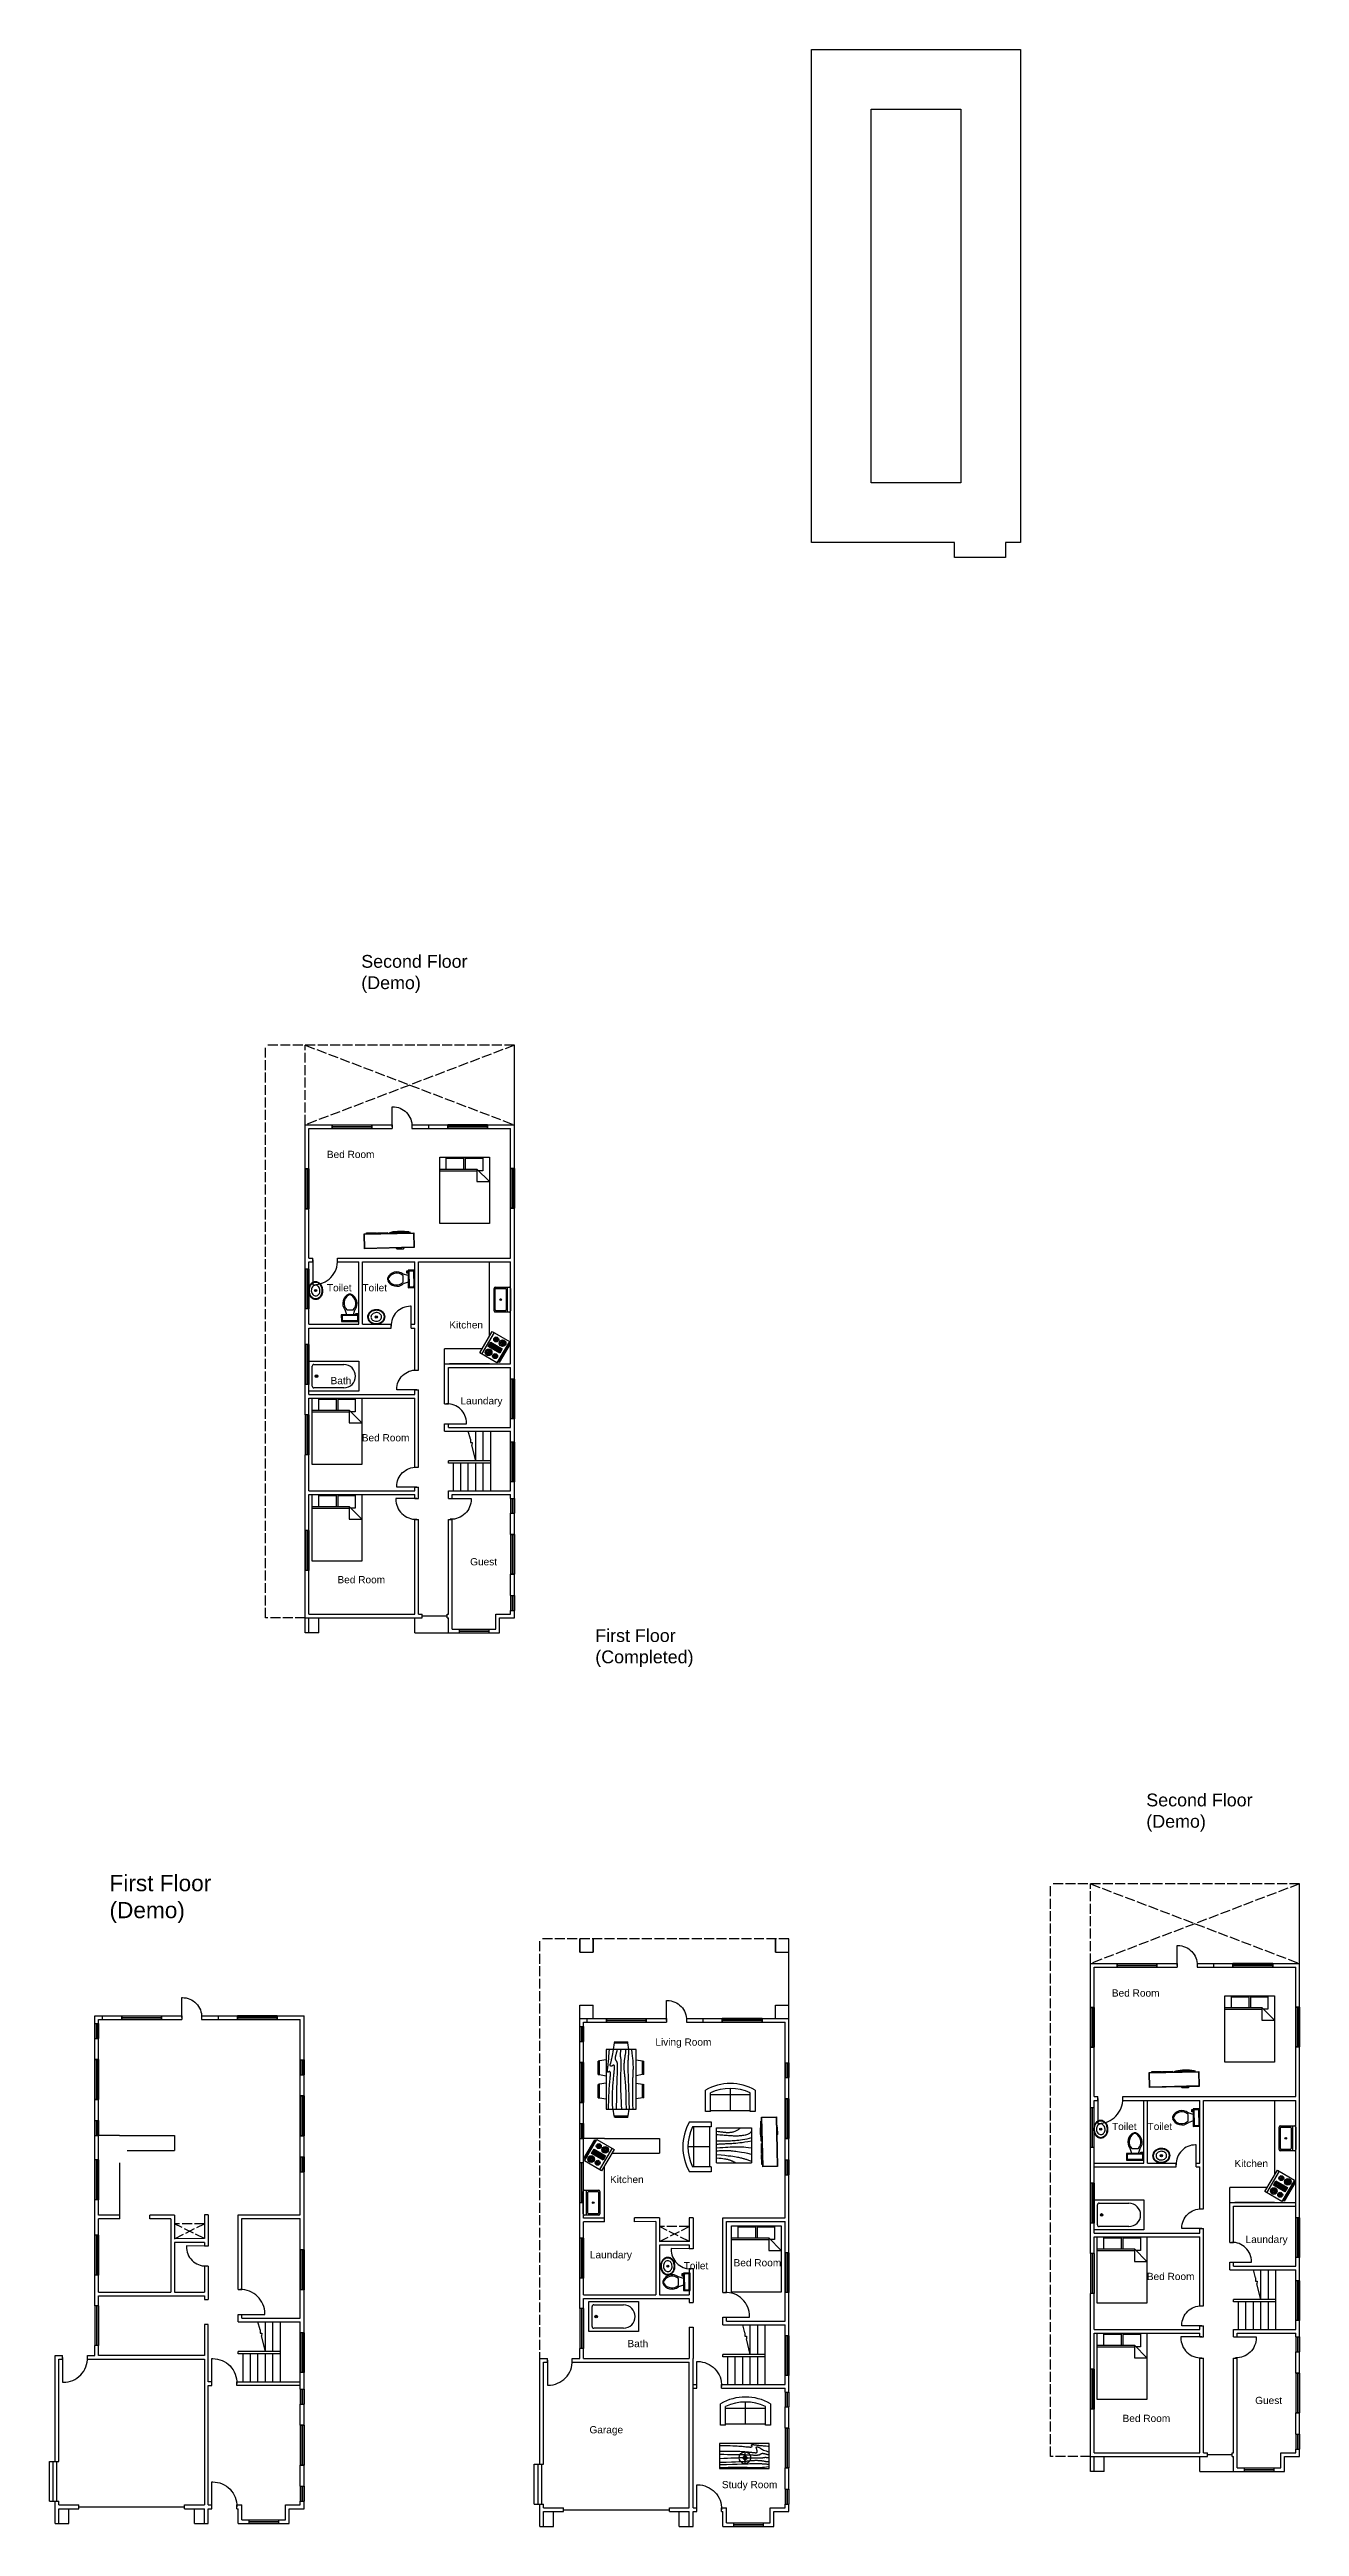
# Model space of a CAD drawing. Header units: inches. Extents: x 128 to 5112, y 389 to 3373.
# Drawn here: x 128 to 1635, y 389 to 3373 of the extents above; entities that cross this region are included whole.
import ezdxf

# ---------------------------------------------------------------- set-up
doc = ezdxf.new("R2010")
doc.units = ezdxf.units.IN
doc.linetypes.add('ACAD_ISO02W100', pattern=[15, 12, -3])
for name, color, linetype in [('2d interior', 11, 'Continuous'), ('2d stair', 104, 'Continuous'), ('door', 10, 'Continuous'), ('wall', 7, 'Continuous'), ('window', 200, 'Continuous')]:
    doc.layers.add(name, color=color, linetype=linetype)
doc.styles.get("Standard").update_dxf_attribs({"font": 'arial.ttf'})

msp = doc.modelspace()

# ---------------------------------------------------------------- texts
at = {"layer": '2d interior'}
for s, height, p in [('Bed Room', 8.7, (462.5, 2037.8)), ('Toilet', 8.7, (462.6, 1877.1)), ('Toilet', 8.7, (505.4, 1877.1)), ('Kitchen', 8.7, (610.2, 1832.4)), ('Bath', 8.7, (467, 1765.2, 955.9)), ('Laundary', 8.7, (623.5, 1740.9)), ('Bed Room', 8.7, (504.6, 1696.4)), ('Guest', 8.7, (635.2, 1547)), ('Bed Room', 8.7, (475.3, 1525.4)), ('Bed Room', 8.7, (1408.6, 1027.4)), ('Living Room', 8.698, (858.4, 968.3)), ('Toilet', 8.7, (1408.7, 866.6)), ('Toilet', 8.7, (1451.6, 866.6)), ('Kitchen', 8.7, (803.8, 802.7)), ('Kitchen', 8.7, (1556.3, 822)), ('Laundary', 8.7, (779.5, 712)), ('Laundary', 8.7, (1569.7, 730.5)), ('Toilet', 8.7, (892.5, 698.8)), ('Bed Room', 8.7, (952.7, 702.4)), ('Bed Room', 8.7, (1450.7, 685.9)), ('Bath', 8.7, (824.8, 605)), ('Guest', 8.7, (1581.3, 536.5)), ('Garage', 8.7, (779, 501.2)), ('Bed Room', 8.7, (1421.5, 514.9)), ('Study Room', 8.7, (938.6, 435.1))]:
    msp.add_text(s, height=height, dxfattribs=at).set_placement(p)
at = {"layer": 'wall', "attachment_point": 1}
for s, insert, char_height, width in [('Second Floor \\P(Demo)', (504, 2282.4, -331.6), 15.411, 161.032), ('First Floor \\P(Completed)', (786, 1470.1, -5898.2), 15.411, 161.032), ('Second Floor \\P(Demo)', (1450.1, 1272, -331.6), 15.411, 161.032), ('First Floor ^J(Demo)', (200.6, 1173.9, -56.3), 19.505, 254.307)]:
    msp.add_mtext(s, dxfattribs=dict(at, insert=insert, char_height=char_height, width=width))

# ---------------------------------------------------------------- blocks, each defined once
blk = doc.blocks.new('d door')
at = {"layer": 'door'}
blk.add_lwpolyline([(0, 0), (0, 30), (1, 30, -0.424176), (30, 0, 1.034483)], format="xyb", dxfattribs=at)
blk = doc.blocks.new('*U32')
at = {"layer": 'door'}
blk.add_lwpolyline([(0, 0), (0.4, 24), (1.2, 24, -0.424176), (24, -0.4, 1.034483)], format="xyb", dxfattribs=at)
blk = doc.blocks.new('*U33')
at = {"layer": 'door'}
blk.add_lwpolyline([(0, 0), (0, 24), (0.8, 24, -0.424176), (24, 0, 1.034483)], format="xyb", dxfattribs=at)
blk = doc.blocks.new('Sofa - Roundback Loveseat 5 ft.')
at = {"linetype": 'Continuous'}
for p, q in [((-24, -33.99998), (-24, -11.46958)), ((-23.9998, -13.38178), (23.99986, -13.38178)), ((0, -32.44198), (0, -5.99998)), ((24.00004, -33.99998), (24.00004, -11.46958)), ((-24, -32.44198), (24.00004, -32.44198))]:
    blk.add_line(p, q, dxfattribs=at)
for points in [[(-24, -33.99998), (-30, -33.99998), (-30, -7.99998)], [(30.00004, -7.99998), (30.00004, -33.99998), (24.00004, -33.99998)]]:
    blk.add_lwpolyline(points, dxfattribs=at)
for centre, radius, start, end in [((0, -60.24998), 60.24998, 60.13715, 119.8628), ((0, -61.38438), 55.38444, 64.32083, 115.6792)]:
    blk.add_arc(centre, radius, start, end, dxfattribs=at)
blk = doc.blocks.new('Entertainment Center')
at = {"linetype": 'Continuous'}
for p, q in [((-4, 0), (-5, -1)), ((4, 0), (-4, 0)), ((5, -1), (4, 0)), ((-17, -19), (-17, -1)), ((-17, -1), (43, -1)), ((43, -19), (-17, -19)), ((-16.5, -18.5), (-16.5, -1.5)), ((-16.5, -1.5), (42.5, -1.5)), ((42.5, -18.5), (-16.5, -18.5)), ((-12, -20), (-12, -19)), ((12, -20), (-12, -20)), ((12, -19), (12, -20)), ((15, -20), (15, -19)), ((27, -20), (15, -20)), ((27, -19), (27, -20)), ((28, -20), (28, -19)), ((40, -20), (28, -20)), ((40, -19), (40, -20)), ((42.5, -1.5), (42.5, -18.5)), ((43, -1), (43, -19))]:
    blk.add_line(p, q, dxfattribs=at)
blk.add_arc((0, 40), 61, 259.6111, 280.3889, dxfattribs=at)
blk = doc.blocks.new('Range-Oven - 30 in top')
for p, q in [((0, -3), (30, -3)), ((6, -24), (6, -25)), ((8, -25), (8, -24)), ((12, -6), (18, -6)), ((18, -20), (12, -20)), ((13, -20), (13, -6)), ((14, -6), (14, -20)), ((15, -20), (15, -6)), ((16, -6), (16, -20)), ((17, -20), (17, -6)), ((22, -25), (22, -24)), ((24, -24), (24, -25))]:
    blk.add_line(p, q)
for points in [[(0, -24), (0, 0), (30, 0), (30, -24)], [(2, -26), (2, -25), (28, -25), (28, -26)], [(12, -21), (12, -5), (18, -5), (18, -21)]]:
    blk.add_lwpolyline(points, close=True)
for centre, radius in [((6, -9), 4), ((6, -9), 3), ((6, -18), 3), ((6, -9), 2), ((6, -18), 2), ((6, -9), 1), ((6, -18), 1), ((24, -18), 4), ((24, -9), 3), ((24, -18), 3), ((24, -9), 2), ((24, -18), 2), ((24, -9), 1), ((24, -18), 1)]:
    blk.add_circle(centre, radius)
blk = doc.blocks.new('Sink-single - 30 in top')
blk.add_line((-15, -3.999996), (15, -3.999996))
for points in [[(-13.5, 0), (13.5, 0)], [(-15, -18.499996), (-15, -1.5)], [(-13.5, -17.499996), (-13.5, -6.499996)], [(13.5, -19.999996), (-13.5, -19.999996)], [(-12.5, -5.499996), (12.5, -5.499996)], [(12.5, -18.499996), (-12.5, -18.499996)], [(13.5, -6.499996), (13.5, -17.499996)], [(15, -1.5), (15, -18.499996)]]:
    blk.add_lwpolyline(points)
for radius in [1, 0.5]:
    blk.add_circle((0, -11.999996), radius)
for centre, radius, start, end in [((-13.5, -1.5), 1.5, 90, 180), ((-13.5, -18.499996), 1.5, 180, 270), ((-12.5, -6.499996), 1, 90, 180), ((-12.5, -17.499996), 1, 180, 270), ((12.5, -6.499996), 1, 0, 90), ((12.5, -17.499996), 1, 270, 0), ((13.5, -1.5), 1.5, 0, 90), ((13.5, -18.499996), 1.5, 270, 0)]:
    blk.add_arc(centre, radius, start, end)
blk = doc.blocks.new('Bed - Queen')
at = {"linetype": 'Continuous'}
for p, q in [((0, -80.00003), (0, 0)), ((0, 0), (59.99999, 0)), ((59.99999, 0), (59.99999, -80.00003)), ((0, -14.4), (44.8, -14.4)), ((44.8, -16.8), (0, -16.8)), ((7.99999, -1.2), (28.79998, -1.2)), ((7.99999, -14.4), (7.99999, -1.2)), ((28.79998, -1.2), (28.79998, -14.4)), ((31.19999, -1.2), (51.99999, -1.2)), ((31.19999, -14.4), (31.19999, -1.2)), ((59.99999, -29.6), (44.8, -14.4)), ((44.8, -14.4), (44.8, -29.6)), ((44.8, -29.6), (59.99999, -29.6)), ((51.99999, -16.4), (46.79936, -16.4)), ((51.99999, -1.2), (51.99999, -16.4)), ((59.99999, -80.00003), (0, -80.00003))]:
    blk.add_line(p, q, dxfattribs=at)
blk = doc.blocks.new('Table - Square Woodgrain 42 x 42 in.')
at = {"linetype": 'Continuous'}
blk.add_line((0, -42), (42, -42), dxfattribs=at)
for points in [[(0, -4), (1.704, -4.2172), (3.2358, -4.4188), (4.615, -4.604), (5.8615, -4.7721), (6.9951, -4.9224), (8.0357, -5.0541), (9.0031, -5.1667), (9.9171, -5.2594), (10.7951, -5.3316), (11.6445, -5.3836), (12.4702, -5.4157), (13.277, -5.4283), (14.0698, -5.4217), (14.8535, -5.3964), (15.6331, -5.3526), (16.4133, -5.2908), (17.1986, -5.2103), (17.9913, -5.1062), (18.793, -4.9727), (19.6056, -4.8038), (20.4307, -4.5937), (21.2701, -4.3365), (22.1256, -4.0262), (22.9989, -3.6571), (23.888, -3.2272), (24.7756, -2.7516), (25.6408, -2.2491), (26.4624, -1.7387), (27.2195, -1.2395), (27.891, -0.7703), (28.456, -0.3501), (28.8934, 0.002)], [(0, -42), (0, 0), (42, 0), (42, -42)], [(0, -8), (1.8203, -8.1001), (3.6741, -8.2149), (5.5411, -8.3408), (7.4011, -8.4741), (9.2339, -8.6112), (11.0193, -8.7484), (12.7371, -8.8821), (14.3671, -9.0086), (15.8954, -9.1246), (17.3337, -9.2278), (18.6997, -9.3159), (20.0116, -9.387), (21.2871, -9.4389), (22.5442, -9.4696), (23.8008, -9.477), (25.0749, -9.459), (26.3791, -9.4137), (27.7049, -9.3403), (29.0383, -9.2382), (30.3655, -9.1068), (31.6728, -8.9455), (32.9461, -8.7535), (34.1717, -8.5304), (35.3358, -8.2756), (36.4268, -7.9863), (37.443, -7.6521), (38.3849, -7.2603), (39.253, -6.7986), (40.048, -6.2542), (40.7705, -5.6147), (41.421, -4.8674), (42, -4)], [(42, -12), (39.1784, -12.8621), (36.4519, -13.5654), (33.8246, -14.1294), (31.3004, -14.5731), (28.8832, -14.9161), (26.577, -15.1775), (24.3858, -15.3768), (22.3136, -15.5332), (20.3622, -15.6632), (18.5254, -15.7718), (16.7947, -15.8612), (15.1618, -15.9338), (13.6183, -15.9916), (12.1558, -16.0369), (10.7659, -16.0718), (9.4403, -16.0987), (8.1703, -16.1191), (6.9461, -16.1325), (5.7577, -16.1377), (4.595, -16.1335), (3.4479, -16.1188), (2.3064, -16.0924), (1.1604, -16.0532), (0, -16)], [(42, -16), (37.6529, -16.7365), (33.8802, -17.329), (30.6179, -17.7961), (27.8015, -18.1561), (25.3668, -18.4275), (23.2497, -18.6288), (21.3859, -18.7785), (19.7111, -18.8949), (18.1693, -18.9939), (16.7375, -19.0795), (15.401, -19.1534), (14.1449, -19.217), (12.9544, -19.2717), (11.8148, -19.3191), (10.7113, -19.3606), (9.6291, -19.3976), (8.5534, -19.4323), (7.47, -19.4689), (6.3643, -19.5122), (5.222, -19.5672), (4.0288, -19.6386), (2.7703, -19.7313), (1.4321, -19.8501), (0, -20)], [(0, -24), (3.9243, -23.6805), (7.4766, -23.4138), (10.6891, -23.1954), (13.5943, -23.0205), (16.2247, -22.8847), (18.6125, -22.7832), (20.7903, -22.7116), (22.7903, -22.6651), (24.6563, -22.642), (26.4764, -22.6507), (28.35, -22.7024), (30.3766, -22.8084), (32.6555, -22.98), (35.2861, -23.2283), (38.3678, -23.5645), (42, -24)], [(42, -32), (37.392, -31.017), (33.4585, -30.2231), (30.1291, -29.5949), (27.3334, -29.109), (25.0009, -28.742), (23.0612, -28.4707), (21.4439, -28.2716), (20.0786, -28.1215), (18.8998, -28.0002), (17.8609, -27.9014), (16.9206, -27.8219), (16.0371, -27.7588), (15.1691, -27.709), (14.2748, -27.6693), (13.3128, -27.6368), (12.2415, -27.6083), (11.0295, -27.5824), (9.6867, -27.5643), (8.233, -27.5608), (6.6884, -27.5787), (5.0728, -27.6248), (3.4062, -27.7058), (1.7086, -27.8286), (0, -28)], [(0, -32), (5.4026, -32.5358), (9.9494, -33.019), (13.7424, -33.4553), (16.8834, -33.8505), (19.4743, -34.2106), (21.6171, -34.5413), (23.4136, -34.8486), (24.9657, -35.1382), (26.3614, -35.4156), (27.6332, -35.6841), (28.7995, -35.9467), (29.8788, -36.2064), (30.8897, -36.4661), (31.8507, -36.7288), (32.7802, -36.9973), (33.6968, -37.2747), (34.6175, -37.5635), (35.5531, -37.8651), (36.5128, -38.1805), (37.506, -38.5108), (38.5421, -38.8568), (39.6302, -39.2197), (40.7797, -39.6004), (42, -40)], [(0, -36), (3.0098, -36.2857), (5.5354, -36.5643), (7.6368, -36.8359), (9.374, -37.1009), (10.807, -37.3597), (11.9957, -37.6126), (13.0002, -37.8599), (13.8804, -38.102), (14.6874, -38.3393), (15.4365, -38.5729), (16.1338, -38.8041), (16.7858, -39.0341), (17.3987, -39.264), (17.9787, -39.4952), (18.5322, -39.7288), (19.0655, -39.9662), (19.5832, -40.2081), (20.0842, -40.4544), (20.5657, -40.7046), (21.0249, -40.9581), (21.459, -41.2144), (21.8653, -41.4731), (22.2409, -41.7335), (22.5831, -41.9951)]]:
    blk.add_lwpolyline(points, dxfattribs=at)
blk = doc.blocks.new('Table - Rectangular Woodgrain 60 x 30 in.')
at = {"linetype": 'Continuous'}
for p, q in [((0, 0), (0, -30)), ((60, 0), (0, 0)), ((60, -30), (60, 0)), ((0, -30), (60, -30))]:
    blk.add_line(p, q, dxfattribs=at)
for points in [[(0, -2.4), (4.8155, -2.418), (9.0302, -2.4688), (12.709, -2.5477), (15.9167, -2.65), (18.7181, -2.7711), (21.1781, -2.9063), (23.3616, -3.0508), (25.3333, -3.2), (27.1477, -3.3495), (28.8172, -3.4958), (30.3437, -3.636), (31.7291, -3.7667), (32.9756, -3.8849), (34.0849, -3.9875), (35.059, -4.0714), (35.9, -4.1334), (36.6114, -4.1711), (37.2041, -4.1854), (37.6906, -4.1779), (38.0833, -4.15), (38.3948, -4.1034), (38.6375, -4.0396), (38.8239, -3.9602), (38.9666, -3.8667), (39.0764, -3.7608), (39.1573, -3.6448), (39.2116, -3.521), (39.2416, -3.3917), (39.2498, -3.2593), (39.2385, -3.1261), (39.21, -2.9944), (39.1666, -2.8667), (39.111, -2.7447), (39.0468, -2.6281), (38.978, -2.5163), (38.9083, -2.4083), (38.8418, -2.3035), (38.7823, -2.201), (38.7337, -2.1001), (38.7, -2), (38.6844, -1.9003), (38.6875, -1.8021), (38.7094, -1.707), (38.75, -1.6167), (38.8094, -1.5326), (38.8875, -1.4563), (38.9844, -1.3893), (39.1, -1.3333), (39.2351, -1.2896), (39.3937, -1.2583), (39.5804, -1.2396), (39.8, -1.2333), (40.057, -1.2396), (40.3562, -1.2583), (40.7023, -1.2896), (41.1, -1.3333), (41.5547, -1.3895), (42.0755, -1.4573), (42.6721, -1.5361), (43.3542, -1.625), (44.1316, -1.7233), (45.014, -1.8302), (46.0114, -1.9449), (47.1333, -2.0667), (48.3862, -2.1947), (49.7625, -2.3281), (51.2513, -2.4663), (52.8416, -2.6083), (54.5226, -2.7535), (56.2833, -2.9011), (58.1127, -3.0501), (60, -3.2)], [(0, -9.2), (6.5759, -9.0858), (11.9385, -9.0365), (16.2527, -9.0418), (19.6833, -9.0917), (22.3952, -9.1759), (24.5531, -9.2844), (26.322, -9.4069), (27.8666, -9.5333), (29.3241, -9.6553), (30.7203, -9.7719), (32.0532, -9.8837), (33.3208, -9.9917), (34.5213, -10.0965), (35.6526, -10.199), (36.7128, -10.2999), (37.7, -10.4), (38.6129, -10.4996), (39.4531, -10.5969), (40.223, -10.6895), (40.925, -10.775), (41.5613, -10.8512), (42.1344, -10.9156), (42.6465, -10.966), (43.1, -11), (43.4976, -11.0158), (43.8437, -11.0136), (44.143, -10.9942), (44.4, -10.9583), (44.6195, -10.9069), (44.8062, -10.8406), (44.9648, -10.7603), (45.1, -10.6667), (45.2155, -10.5598), (45.3114, -10.4365), (45.3871, -10.2929), (45.4416, -10.125), (45.4743, -9.929), (45.4844, -9.7011), (45.4709, -9.4371), (45.4333, -9.1333), (45.3716, -8.7883), (45.2896, -8.4104), (45.1919, -8.0107), (45.0833, -7.6), (44.9685, -7.1893), (44.8521, -6.7896), (44.7388, -6.4117), (44.6333, -6.0667), (44.54, -5.7628), (44.4614, -5.4979), (44.4001, -5.2675), (44.3583, -5.0667), (44.3384, -4.8909), (44.3427, -4.7354), (44.3736, -4.5956), (44.4333, -4.4667), (44.5236, -4.3453), (44.6427, -4.2333), (44.7884, -4.1339), (44.9583, -4.05), (45.1501, -3.9849), (45.3614, -3.9417), (45.59, -3.9234), (45.8333, -3.9333), (46.0915, -3.9749), (46.3734, -4.0531), (46.6906, -4.1736), (47.0542, -4.3417), (47.4756, -4.5629), (47.9661, -4.8427), (48.5372, -5.1866), (49.2, -5.6), (49.9676, -6.0844), (50.8594, -6.625), (51.8965, -7.2031), (53.1, -7.8), (54.491, -8.3969), (56.0906, -8.975), (57.9199, -9.5156), (60, -10)], [(0, -12.8), (5.1847, -12.9322), (9.6213, -13.0323), (13.3963, -13.1059), (16.5958, -13.1583), (19.3063, -13.1952), (21.614, -13.2219), (23.6054, -13.2439), (25.3666, -13.2667), (26.9728, -13.2947), (28.4531, -13.3281), (29.8256, -13.3663), (31.1083, -13.4083), (32.3191, -13.4535), (33.476, -13.501), (34.597, -13.5501), (35.7, -13.6), (36.7984, -13.6497), (37.8875, -13.6979), (38.9578, -13.743), (40, -13.7833), (41.0047, -13.8174), (41.9625, -13.8438), (42.864, -13.8607), (43.7, -13.8667), (44.4631, -13.8604), (45.1552, -13.8417), (45.7801, -13.8104), (46.3416, -13.7667), (46.8439, -13.7104), (47.2906, -13.6417), (47.6858, -13.5604), (48.0333, -13.4667), (48.3375, -13.3608), (48.6042, -13.2448), (48.8396, -13.121), (49.05, -12.9917), (49.2417, -12.8593), (49.4208, -12.7261), (49.5937, -12.5944), (49.7667, -12.4667), (49.9452, -12.3451), (50.1323, -12.2313), (50.3303, -12.1268), (50.5416, -12.0333), (50.7686, -11.9524), (51.0135, -11.8854), (51.2788, -11.8341), (51.5666, -11.8), (51.8785, -11.7843), (52.2116, -11.7865), (52.562, -11.8059), (52.926, -11.8417), (53.2998, -11.8931), (53.6795, -11.9594), (54.0614, -12.0397), (54.4416, -12.1333), (54.8223, -12.2401), (55.2293, -12.3625), (55.6942, -12.5037), (56.2489, -12.6667), (56.9251, -12.8547), (57.7545, -13.0708), (58.7689, -13.3182), (60, -13.6)], [(0, -18), (5.124, -17.7273), (9.6609, -17.5057), (13.6705, -17.3303), (17.2125, -17.1958), (20.3467, -17.0973), (23.1328, -17.0297), (25.6307, -16.9878), (27.9, -16.9667), (29.9928, -16.9617), (31.9302, -16.9703), (33.7254, -16.9907), (35.3917, -17.0208), (36.9423, -17.0588), (38.3906, -17.1026), (39.7499, -17.1503), (41.0333, -17.2), (42.2519, -17.2496), (43.4073, -17.2969), (44.4986, -17.3395), (45.525, -17.375), (46.4858, -17.4012), (47.3802, -17.4156), (48.2074, -17.416), (48.9667, -17.4), (49.6583, -17.3662), (50.2872, -17.3167), (50.8595, -17.2547), (51.3812, -17.1833), (51.8584, -17.1057), (52.2971, -17.025), (52.7034, -16.9443), (53.0833, -16.8667), (53.443, -16.7951), (53.789, -16.7313), (54.128, -16.6768), (54.4666, -16.6334), (54.8115, -16.6024), (55.1693, -16.5854), (55.5465, -16.5841), (55.95, -16.6), (56.3828, -16.6337), (56.8346, -16.6823), (57.2915, -16.7418), (57.7396, -16.8084), (58.165, -16.878), (58.5539, -16.9469), (58.8924, -17.0111), (59.1666, -17.0667), (59.3679, -17.1107), (59.5078, -17.1438), (59.6032, -17.1675), (59.6708, -17.1833), (59.7275, -17.193), (59.7901, -17.1979), (59.8753, -17.1998), (60, -17.2)], [(0, -22.4), (8.0098, -22.2501), (14.4094, -22.1011), (19.4168, -21.9535), (23.25, -21.8083), (26.1269, -21.6663), (28.2656, -21.5281), (29.884, -21.3947), (31.2, -21.2667), (32.3967, -21.1448), (33.5172, -21.0292), (34.5697, -20.9198), (35.5625, -20.8167), (36.5037, -20.7198), (37.4015, -20.6292), (38.2642, -20.5448), (39.1, -20.4667), (39.9164, -20.3951), (40.7187, -20.3313), (41.5117, -20.2768), (42.3, -20.2333), (43.0883, -20.2024), (43.8812, -20.1854), (44.6836, -20.1841), (45.5, -20.2), (46.3328, -20.234), (47.1747, -20.2844), (48.0163, -20.3488), (48.8479, -20.425), (49.66, -20.5106), (50.4429, -20.6031), (51.1872, -20.7004), (51.8833, -20.8), (52.5246, -20.8999), (53.1166, -20.9995), (53.6681, -21.0983), (54.1875, -21.1958), (54.6834, -21.2919), (55.1646, -21.3859), (55.6394, -21.4777), (56.1167, -21.5667), (56.6028, -21.6515), (57.0961, -21.7266), (57.5929, -21.7852), (58.0896, -21.8208), (58.5823, -21.8268), (59.0674, -21.7964), (59.5412, -21.723), (60, -21.6)], [(0, -25.2), (8.6355, -25.0504), (15.7026, -24.9031), (21.4049, -24.7606), (25.9458, -24.625), (29.529, -24.4988), (32.3578, -24.3844), (34.6359, -24.284), (36.5667, -24.2), (38.3213, -24.1341), (39.9417, -24.0854), (41.437, -24.0523), (42.8167, -24.0333), (44.0901, -24.0268), (45.2667, -24.0313), (46.3557, -24.0451), (47.3667, -24.0667), (48.309, -24.0947), (49.1928, -24.1287), (50.0284, -24.168), (50.826, -24.2125), (51.5959, -24.2617), (52.3483, -24.3151), (53.0935, -24.3725), (53.8417, -24.4334), (54.6009, -24.497), (55.3699, -24.561), (56.1454, -24.6226), (56.9239, -24.6792), (57.7021, -24.7279), (58.4764, -24.7662), (59.2435, -24.7911), (60, -24.8)], [(0, -28.8), (5.6867, -28.6681), (10.45, -28.5698), (14.407, -28.5012), (17.675, -28.4584), (20.3711, -28.4374), (22.6125, -28.4344), (24.5164, -28.4455), (26.2, -28.4667), (27.762, -28.4947), (29.2276, -28.5281), (30.6033, -28.5663), (31.8958, -28.6084), (33.1118, -28.6535), (34.2578, -28.7011), (35.3405, -28.7501), (36.3666, -28.8), (37.3443, -28.8497), (38.288, -28.8974), (39.2137, -28.9412), (40.1375, -28.9792), (41.0753, -29.0093), (42.0432, -29.0297), (43.0572, -29.0384), (44.1333, -29.0333), (45.2936, -29.0114), (46.5843, -28.9641), (48.0579, -28.8816), (49.7666, -28.7542), (51.7629, -28.5721), (54.0989, -28.3255), (56.8272, -28.0048), (60, -27.6)]]:
    blk.add_lwpolyline(points, dxfattribs=at)
blk = doc.blocks.new('Lamp - Table')
at = {"linetype": 'Continuous'}
for p, q in [((-1, 0), (-7, 0)), ((0, 3), (-3, 0)), ((-3, 0), (0, -3)), ((0, 7), (0, 1)), ((3, 0), (0, 3)), ((0, -3), (3, 0)), ((1, 0), (7, 0)), ((0, -1), (0, -7))]:
    blk.add_line(p, q, dxfattribs=at)
for radius in [7, 1]:
    blk.add_circle((0, 0), radius, dxfattribs=at)
blk = doc.blocks.new('Sink - Oval top')
for p, q in [((-1, 0), (1, 0)), ((0, 1), (0, -1))]:
    blk.add_line(p, q)
at = {"linetype": 'Continuous'}
for points in [[(-12.2, 0.4, 0.117634), (-11.5, -3.4, 0.104469), (-8.9, -6.8, 0.090016), (-5.1, -9.1, 0.08192), (-0.3, -10, 0.08192), (4.5, -9.4, 0.090016), (8.4, -7.4, 0.104469), (11.2, -4.1, 0.117634), (12.2, -0.4, 0.117634), (11.5, 3.4, 0.104469), (8.9, 6.8, 0.090016), (5.1, 9.1, 0.08192), (0.3, 10, 0.08192), (-4.5, 9.4, 0.090016), (-8.4, 7.4, 0.104469), (-11.2, 4.1, 0.117634)], [(-11.3, 0.2, 0.118622), (-10.5, -3.3, 0.104678), (-8.1, -6.4, 0.089562), (-4.5, -8.4, 0.081185), (-0.1, -9.2, 0.081185), (4.3, -8.5, 0.089562), (7.9, -6.6, 0.104678), (10.4, -3.5, 0.118622), (11.3, -0.2, 0.118622), (10.5, 3.3, 0.104678), (8.1, 6.4, 0.089562), (4.5, 8.4, 0.081185), (0.1, 9.2, 0.081185), (-4.3, 8.5, 0.089562), (-7.9, 6.6, 0.104678), (-10.4, 3.5, 0.118622)], [(-7.4, 0.1, 0.118283), (-6.9, -2.2, 0.104607), (-5.3, -4.2, 0.089718), (-3, -5.5, 0.081436), (-0.1, -6, 0.081436), (2.8, -5.6, 0.089718), (5.2, -4.3, 0.104607), (6.9, -2.3, 0.118283), (7.4, -0.1, 0.118283), (6.9, 2.2, 0.104607), (5.3, 4.2, 0.089718), (3, 5.5, 0.081436), (0.1, 6, 0.081436), (-2.8, 5.6, 0.089718), (-5.2, 4.3, 0.104607), (-6.9, 2.3, 0.118283)]]:
    blk.add_lwpolyline(points, format="xyb", close=True, dxfattribs=at)
for radius in [1.5, 1]:
    blk.add_circle((0, 0), radius)
blk = doc.blocks.new('Toilet - top')
for p, q in [((-10, -8.5), (-8, -8.5)), ((-10, -9.5), (-10, -8.5)), ((-7, -9.5), (-10, -9.5)), ((-8, -8.5), (-8, -8)), ((-7, -8), (-7, -9.5)), ((-4, -8), (-6, -14)), ((4, -14), (-4, -14)), ((4, -8), (6, -14)), ((9.5, -6), (9.5, -2))]:
    blk.add_line(p, q)
blk.add_lwpolyline([(10.5, -8), (10.5, 0), (-10.5, 0), (-10.5, -8)], close=True)
for points in [[(-9.5, -2), (-9.5, -6)], [(8.5, -1), (-8.5, -1)], [(-8.5, -7), (8.5, -7)]]:
    blk.add_lwpolyline(points)
for centre, radius, start, end in [((-8.6, -1.9), 0.884, 81.8699, 188.1301), ((-8.6, -6.1), 0.884, 171.8699, 278.1301), ((3.5, -21.6), 12.2, 141.4691, 247.9714), ((4.2, -21.8), 11.3, 136.3677, 238.9468), ((-3.5, -21.6), 12.2, 292.0284, 38.5307), ((-4.2, -21.8), 11.3, 301.053, 43.6321), ((8.6, -1.9), 0.884, 351.8699, 98.1301), ((8.6, -6.1), 0.884, 261.8699, 8.1301), ((0, -27.9), 4, 245.7318, 294.2682), ((0, -29), 4, 254.8605, 285.1395)]:
    blk.add_arc(centre, radius, start, end)
blk = doc.blocks.new('Bath Tub - 26 x 60 in.')
for p, q in [((8, -18), (10, -18)), ((9, -17), (9, -19))]:
    blk.add_line(p, q)
blk.add_lwpolyline([(0, -36), (0, 0), (60, 0), (60, -36)], close=True)
for points in [[(4, -30), (4, -6)], [(6, -4), (42, -4)], [(42, -32), (6, -32)]]:
    blk.add_lwpolyline(points)
for radius in [1.5, 1]:
    blk.add_circle((9, -18), radius)
for centre, radius, start, end in [((5.75, -5.75), 1.77, 81.8699, 188.1301), ((42, -18), 14, 270, 90), ((5.75, -30.25), 1.77, 171.8699, 278.1301)]:
    blk.add_arc(centre, radius, start, end)
blk = doc.blocks.new('Dining Set - 36 x 72 in.')
at = {"linetype": 'Continuous'}
for p, q in [((-45.5, 8), (-44.5004, 8.15617)), ((-45.5, 8), (-45.5, -8)), ((-44.5, -8.15843), (-44.5, 8.15338)), ((-44.0006, 8.23428), (-35.9976, 9.48474)), ((-44, 8.23041), (-44, -8.23915)), ((36, 18), (-36, 18)), ((-36, 18), (-36, -18)), ((-22.2343, 26.00059), (-23.4847, 17.99762)), ((-22.2304, 26), (-5.7608, 26)), ((-22, 27.5), (-22.1562, 26.50042)), ((-5.8416, 26.5), (-22.1534, 26.5)), ((-22, 27.5), (-6, 27.5)), ((-5.8437, 26.49966), (-6, 27.5)), ((-4.5152, 17.99762), (-5.7655, 25.99926)), ((5.7657, 26.00059), (4.5153, 17.99762)), ((5.7696, 26), (22.2392, 26)), ((6, 27.5), (5.8438, 26.50042)), ((22.1584, 26.5), (5.8466, 26.5)), ((6, 27.5), (22, 27.5)), ((22.1563, 26.49966), (22, 27.5)), ((23.4848, 17.99762), (22.2345, 25.99926)), ((44.0006, 8.23428), (35.9976, 9.48474)), ((36, -18), (36, 18)), ((44, 8.23041), (44, -8.23915)), ((44.5, -8.15843), (44.5, 8.15338)), ((45.5, 8), (44.5005, 8.15617)), ((45.5, 8), (45.5, -8)), ((-44.4997, -8.15631), (-45.5, -8)), ((-35.9976, -9.48476), (-43.9993, -8.2345)), ((-36, -18), (36, -18)), ((-22.2343, -26.0006), (-23.4847, -17.99762)), ((-22.2304, -26), (-5.7608, -26)), ((-22, -27.5), (-22.1562, -26.50044)), ((-5.8416, -26.5), (-22.1534, -26.5)), ((-22, -27.5), (-6, -27.5)), ((-5.8437, -26.49967), (-6, -27.5)), ((-4.5152, -17.99762), (-5.7655, -25.99928)), ((5.7657, -26.0006), (4.5153, -17.99762)), ((5.7696, -26), (22.2392, -26)), ((6, -27.5), (5.8438, -26.50044)), ((22.1584, -26.5), (5.8466, -26.5)), ((6, -27.5), (22, -27.5)), ((22.1563, -26.49967), (22, -27.5)), ((23.4848, -17.99762), (22.2345, -25.99928)), ((35.9976, -9.48476), (43.9993, -8.2345)), ((44.4997, -8.15631), (45.5, -8))]:
    blk.add_line(p, q, dxfattribs=at)
for points in [[(-36, 15), (-31.1772, 14.97754), (-26.8079, 14.91406), (-22.8538, 14.81543), (-19.276, 14.6875), (-16.0362, 14.53613), (-13.0957, 14.36718), (-10.4159, 14.18652), (-7.9583, 14), (-5.6904, 13.81315), (-3.6035, 13.63021), (-1.6954, 13.45508), (0.0365, 13.29166), (1.5945, 13.14388), (2.9811, 13.01562), (4.1988, 12.9108), (5.25, 12.83333), (6.1393, 12.78613), (6.8802, 12.76823), (7.4883, 12.77767), (7.9792, 12.8125), (8.3685, 12.87077), (8.6719, 12.95052), (8.9049, 13.0498), (9.0833, 13.16666), (9.2205, 13.29899), (9.3216, 13.44401), (9.3895, 13.59879), (9.4271, 13.76041), (9.4373, 13.92594), (9.4232, 14.09245), (9.3875, 14.257), (9.3333, 14.41666), (9.2638, 14.56917), (9.1836, 14.71484), (9.0975, 14.85465), (9.0104, 14.98958), (8.9272, 15.1206), (8.8529, 15.2487), (8.7922, 15.37483), (8.75, 15.5), (8.7305, 15.62467), (8.7344, 15.74739), (8.7617, 15.86621), (8.8125, 15.97916), (8.8867, 16.08431), (8.9844, 16.17968), (9.1055, 16.26334), (9.25, 16.33333), (9.4189, 16.38802), (9.6172, 16.42708), (9.8506, 16.45052), (10.125, 16.45833), (10.4463, 16.45052), (10.8203, 16.42708), (11.2529, 16.38802), (11.75, 16.33333), (12.3184, 16.26318), (12.9694, 16.17838), (13.7151, 16.07991), (14.5677, 15.96875), (15.5395, 15.84586), (16.6426, 15.71224), (17.8893, 15.56884), (19.2917, 15.41666), (20.859, 15.25667), (22.5879, 15.08984), (24.4721, 14.91715), (26.5052, 14.73958), (28.6809, 14.5581), (30.9929, 14.3737), (33.4347, 14.18733), (36, 14)], [(-36, 10), (-28.9766, 10.14274), (-23.1725, 10.20442), (-18.4241, 10.19775), (-14.5677, 10.13541), (-11.4399, 10.03011), (-8.877, 9.89453), (-6.7154, 9.74137), (-4.7917, 9.58333), (-2.9698, 9.43082), (-1.2246, 9.28515), (0.4415, 9.14534), (2.026, 9.01041), (3.5266, 8.87939), (4.9408, 8.7513), (6.266, 8.62516), (7.5, 8.5), (8.6411, 8.37549), (9.6914, 8.2539), (10.6538, 8.13818), (11.5312, 8.03125), (12.3267, 7.93603), (13.043, 7.85547), (13.6831, 7.79248), (14.25, 7.75), (14.7471, 7.7303), (15.1797, 7.73307), (15.5537, 7.75732), (15.875, 7.80208), (16.1494, 7.86637), (16.3828, 7.94922), (16.5811, 8.04964), (16.75, 8.16666), (16.8944, 8.29915), (17.0143, 8.44531), (17.1089, 8.60319), (17.1771, 8.77083), (17.218, 8.94629), (17.2305, 9.1276), (17.2137, 9.31282), (17.1667, 9.5), (17.0895, 9.6875), (16.987, 9.875), (16.8649, 10.0625), (16.7292, 10.25), (16.5856, 10.4375), (16.4401, 10.625), (16.2985, 10.8125), (16.1667, 11), (16.05, 11.18733), (15.9518, 11.3737), (15.8752, 11.5581), (15.8229, 11.73958), (15.798, 11.91715), (15.8034, 12.08984), (15.842, 12.25667), (15.9167, 12.41666), (16.0295, 12.56836), (16.1784, 12.70833), (16.3605, 12.83268), (16.5729, 12.9375), (16.8127, 13.01888), (17.0768, 13.07291), (17.3625, 13.0957), (17.6667, 13.08333), (17.9894, 13.03312), (18.3418, 12.94726), (18.7382, 12.82918), (19.1927, 12.68229), (19.7195, 12.51001), (20.3327, 12.31575), (21.0465, 12.10294), (21.875, 11.875), (22.8357, 11.63354), (23.959, 11.37304), (25.2786, 11.08618), (26.8282, 10.76562), (28.6414, 10.40405), (30.752, 9.99414), (33.1936, 9.52856), (36, 9)], [(-36, 5.5), (-30.7157, 5.3348), (-26.069, 5.20963), (-21.9946, 5.11767), (-18.4271, 5.05208), (-15.3009, 5.00602), (-12.5508, 4.97265), (-10.1112, 4.94515), (-7.9167, 4.91666), (-5.909, 4.88167), (-4.0586, 4.83984), (-2.3429, 4.79215), (-0.7396, 4.73958), (0.7739, 4.6831), (2.22, 4.6237), (3.6213, 4.56233), (5, 4.5), (6.373, 4.43782), (7.7344, 4.3776), (9.0723, 4.32129), (10.375, 4.27083), (11.6309, 4.22819), (12.8281, 4.19531), (13.9551, 4.17415), (15, 4.16666), (15.954, 4.17448), (16.819, 4.19791), (17.6001, 4.23698), (18.3021, 4.29166), (18.9299, 4.36198), (19.4883, 4.44791), (19.9823, 4.54948), (20.4167, 4.66666), (20.7969, 4.79899), (21.1302, 4.94401), (21.4245, 5.09879), (21.6875, 5.26041), (21.9271, 5.42594), (22.1511, 5.59245), (22.3672, 5.757), (22.5834, 5.91666), (22.8065, 6.06868), (23.0404, 6.21093), (23.2879, 6.34147), (23.5521, 6.45833), (23.8358, 6.55957), (24.142, 6.64323), (24.4735, 6.70735), (24.8334, 6.75), (25.2235, 6.76969), (25.642, 6.76692), (26.0858, 6.74267), (26.5521, 6.69791), (27.0379, 6.63362), (27.5404, 6.55078), (28.0565, 6.45036), (28.5834, 6.33333), (29.1242, 6.19987), (29.7071, 6.04687), (30.3661, 5.87044), (31.1354, 5.66666), (32.0493, 5.43164), (33.142, 5.16146), (34.4475, 4.85221), (36, 4.5)], [(-36, -1), (-30.7915, -0.6591), (-26.0195, -0.38216), (-21.6519, -0.16284), (-17.6563, 0.00521), (-14.0005, 0.12833), (-10.6523, 0.21289), (-7.5796, 0.26522), (-4.75, 0.29166), (-2.134, 0.29793), (0.2878, 0.28711), (2.5317, 0.26163), (4.6146, 0.22396), (6.5529, 0.17651), (8.3633, 0.12174), (10.0623, 0.06209), (11.6667, 0), (13.1899, -0.06201), (14.6341, -0.1211), (15.9982, -0.17432), (17.2813, -0.21875), (18.4823, -0.25147), (19.6003, -0.26953), (20.6343, -0.27002), (21.5834, -0.25), (22.4481, -0.20768), (23.2357, -0.14584), (23.9549, -0.06836), (24.6146, 0.02083), (25.2235, 0.11784), (25.7904, 0.21875), (26.3241, 0.31966), (26.8334, 0.41666), (27.3265, 0.50618), (27.8099, 0.58593), (28.2894, 0.65397), (28.7709, 0.70833), (29.2601, 0.74707), (29.763, 0.76823), (30.2855, 0.76985), (30.8334, 0.75), (31.4088, 0.70784), (31.9994, 0.64713), (32.589, 0.57275), (33.1615, 0.48958), (33.7008, 0.4025), (34.1908, 0.3164), (34.6153, 0.23616), (34.9584, 0.16666), (35.2099, 0.11165), (35.3848, 0.07031), (35.504, 0.04069), (35.5886, 0.02083), (35.6594, 0.00879), (35.7377, 0.0026), (35.8442, 0.00032), (36, 0)], [(-36, -6.5), (-27.1843, -6.31267), (-20.084, -6.1263), (-14.469, -5.9419), (-10.1094, -5.76042), (-6.7752, -5.58285), (-4.2363, -5.41016), (-2.2629, -5.24333), (-0.625, -5.08334), (0.8708, -4.93099), (2.2715, -4.78646), (3.5872, -4.64974), (4.8281, -4.52084), (6.0046, -4.39974), (7.127, -4.28646), (8.2053, -4.18099), (9.25, -4.08334), (10.2705, -3.99382), (11.2734, -3.91407), (12.2647, -3.84603), (13.25, -3.79167), (14.2354, -3.75293), (15.2266, -3.73177), (16.2295, -3.73015), (17.25, -3.75), (18.2912, -3.79248), (19.3451, -3.85547), (20.4009, -3.93604), (21.4479, -4.03125), (22.4754, -4.13819), (23.4727, -4.25391), (24.4289, -4.37549), (25.3334, -4.5), (26.1785, -4.62492), (26.9694, -4.74935), (27.7145, -4.87281), (28.4219, -4.99479), (29.1, -5.11483), (29.7572, -5.23242), (30.4016, -5.34709), (31.0417, -5.45834), (31.6837, -5.56437), (32.3262, -5.65821), (32.9658, -5.73153), (33.599, -5.77604), (34.2224, -5.78345), (34.8327, -5.74545), (35.4264, -5.65373), (36, -5.5)], [(-36, -10), (-26.4022, -9.81299), (-18.4675, -9.62891), (-11.9839, -9.45069), (-6.7396, -9.28125), (-2.5226, -9.12354), (0.8789, -8.98047), (3.6769, -8.85498), (6.0833, -8.75), (8.2767, -8.66765), (10.3021, -8.60677), (12.1712, -8.56543), (13.8958, -8.54167), (15.4876, -8.53353), (16.9583, -8.53907), (18.3197, -8.55632), (19.5834, -8.58334), (20.7616, -8.61841), (21.8685, -8.66081), (22.9188, -8.71004), (23.9271, -8.76563), (24.9081, -8.82707), (25.8763, -8.89388), (26.8465, -8.96558), (27.8334, -9.04167), (28.8474, -9.12118), (29.8828, -9.20117), (30.93, -9.27824), (31.9792, -9.34896), (33.0205, -9.40991), (34.0443, -9.45768), (35.0407, -9.48885), (36, -9.5)], [(-36, -14.5), (-30.0881, -14.33513), (-25.0332, -14.21224), (-20.7312, -14.12647), (-17.0781, -14.07292), (-13.97, -14.04671), (-11.3027, -14.04297), (-8.9724, -14.05681), (-6.875, -14.08334), (-4.9224, -14.11833), (-3.0905, -14.16016), (-1.3709, -14.20785), (0.2448, -14.26042), (1.7647, -14.3169), (3.1973, -14.3763), (4.5507, -14.43767), (5.8333, -14.5), (7.0554, -14.5621), (8.235, -14.62175), (9.3922, -14.67652), (10.5469, -14.72396), (11.7192, -14.76164), (12.929, -14.78711), (14.1965, -14.79794), (15.5417, -14.79167), (16.9933, -14.76424), (18.6152, -14.70508), (20.4804, -14.60197), (22.6615, -14.44271), (25.2312, -14.21509), (28.2624, -13.9069), (31.8277, -13.50594), (36, -13)]]:
    blk.add_lwpolyline(points, dxfattribs=at)
blk = doc.blocks.new('*U34')
at = {"layer": 'door'}
blk.add_lwpolyline([(0, 0), (0, 24), (0.8, 24, -0.424176), (24, 0, 1.034483)], format="xyb", dxfattribs=at)
blk = doc.blocks.new('*U35')
at = {"layer": 'door'}
blk.add_lwpolyline([(0, 0), (0, 25.2), (-0.8, 25.2, 0.424176), (-25.2, 0, -1.034483)], format="xyb", dxfattribs=at)
blk = doc.blocks.new('*U36')
at = {"layer": 'door'}
blk.add_lwpolyline([(0, 0), (0, 24), (0.8, 24, -0.424176), (24, 0, 1.034483)], format="xyb", dxfattribs=at)
blk = doc.blocks.new('*U37')
at = {"layer": 'door'}
blk.add_lwpolyline([(0, 0), (0, 24), (-0.8, 24, 0.424176), (-24, 0, -1.034483)], format="xyb", dxfattribs=at)
blk = doc.blocks.new('*U38')
at = {"layer": 'door'}
blk.add_lwpolyline([(0, 0), (0, 30), (-1, 30, 0.424176), (-30, 0, -1.034483)], format="xyb", dxfattribs=at)

# ---------------------------------------------------------------- linework, layer by layer
at = {"extrusion": (0, -1, 0)}
msp.add_line((430.5, 558.9), (430.5, 563.4), dxfattribs=at)
at = {"layer": '2d stair'}
for p, q in [((635.5, 1699.1), (633, 1708.7)), ((642, 1673), (642, 1708.7)), ((651, 1673), (651, 1708.7)), ((660, 1673), (660, 1708.7)), ((660, 1673), (609, 1673)), ((609, 1670), (609, 1673)), ((635.5, 1699.1), (635.5, 1695)), ((635.5, 1695), (637.5, 1695)), ((637.5, 1695), (637.3, 1691.8)), ((642, 1673), (637.3, 1691.8)), ((660, 1670), (660, 1673)), ((660, 1670), (609, 1670)), ((615, 1636.7), (615, 1670)), ((624, 1636.7), (624, 1670)), ((633, 1636.7), (633, 1670)), ((642, 1636.7), (642, 1670)), ((651, 1636.7), (651, 1670)), ((660, 1636.7), (660, 1670)), ((1581.6, 688.6), (1579.2, 698.3)), ((1581.6, 688.6), (1581.6, 684.6)), ((1588.2, 662.6), (1588.2, 698.3)), ((1597.2, 662.6), (1597.2, 698.3)), ((1606.2, 662.6), (1606.2, 698.3)), ((1606.2, 662.6), (1555.2, 662.6)), ((1555.2, 659.6), (1555.2, 662.6)), ((1606.2, 659.6), (1555.2, 659.6)), ((1561.2, 626.3), (1561.2, 659.6)), ((1570.2, 626.3), (1570.2, 659.6)), ((1579.2, 626.3), (1579.2, 659.6)), ((1581.6, 684.6), (1583.7, 684.6)), ((1583.7, 684.6), (1583.4, 681.4)), ((1588.2, 662.6), (1583.4, 681.4)), ((1588.2, 626.3), (1588.2, 659.6)), ((1597.2, 626.3), (1597.2, 659.6)), ((1606.2, 659.6), (1606.2, 662.6)), ((1606.2, 626.3), (1606.2, 659.6)), ((382, 625.8), (379.5, 635.4)), ((388.5, 599.8), (388.5, 635.4)), ((397.5, 599.8), (397.5, 635.4)), ((406.5, 599.8), (406.5, 635.4)), ((966.2, 622.3), (963.8, 632)), ((972.8, 596.3), (972.8, 632)), ((981.8, 596.3), (981.8, 632)), ((990.8, 596.3), (990.8, 632)), ((406.5, 599.8), (355.5, 599.8)), ((355.5, 596.8), (355.5, 599.8)), ((382, 625.8), (382, 621.7)), ((382, 621.7), (384, 621.7)), ((384, 621.7), (383.8, 618.5)), ((388.5, 599.8), (383.8, 618.5)), ((406.5, 596.8), (406.5, 599.8)), ((966.2, 622.3), (966.3, 618.3)), ((966.3, 618.3), (968.3, 618.3)), ((968.3, 618.3), (968.1, 615.1)), ((972.8, 596.3), (968.1, 615.1)), ((406.5, 596.8), (355.5, 596.8)), ((361.5, 563.4), (361.5, 596.8)), ((370.5, 563.4), (370.5, 596.8)), ((379.5, 563.4), (379.5, 596.8)), ((388.5, 563.4), (388.5, 596.8)), ((397.5, 563.4), (397.5, 596.8)), ((406.5, 563.4), (406.5, 596.8)), ((990.8, 596.3), (939.8, 596.3)), ((939.8, 593.3), (939.8, 596.3)), ((990.8, 593.3), (939.8, 593.3)), ((945.8, 560), (945.8, 593.3)), ((954.8, 560), (954.8, 593.3)), ((963.8, 560), (963.8, 593.3)), ((972.8, 560), (972.8, 593.3)), ((981.8, 560), (981.8, 593.3)), ((990.8, 593.3), (990.8, 596.3)), ((990.8, 560), (990.8, 593.3))]:
    msp.add_line(p, q, dxfattribs=at)
at = {"layer": 'door'}
for p, q in [((128.3, 419.4), (128.3, 467.4)), ((128.3, 467.4), (137.3, 467.4)), ((132.8, 419.4), (132.8, 467.4)), ((137.3, 419.4), (137.3, 467.4)), ((712.5, 416), (712.5, 464)), ((712.5, 464), (721.5, 464)), ((717, 416), (717, 464)), ((721.5, 416), (721.5, 464)), ((128.3, 419.4), (137.3, 419.4)), ((712.5, 416), (721.5, 416))]:
    msp.add_line(p, q, dxfattribs=at)
at = {"layer": 'wall', "linetype": 'ACAD_ISO02W100'}
for p, q in [((388.5, 1483.7), (388.5, 2173.7)), ((688.5, 2173.7), (388.5, 2173.7)), ((436.5, 2077.7), (436.5, 2173.7)), ((436.5, 2173.7), (688.5, 2077.7)), ((688.5, 2173.7), (436.5, 2077.7)), ((436.5, 1483.7), (388.5, 1483.7)), ((1334.7, 473.3), (1334.7, 1163.3)), ((1634.7, 1163.3), (1334.7, 1163.3)), ((1382.7, 1067.3), (1382.7, 1163.3)), ((1382.7, 1163.3), (1634.7, 1067.3)), ((1634.7, 1163.3), (1382.7, 1067.3)), ((719.3, 587), (719.3, 1097)), ((1019.3, 1097), (719.3, 1097)), ((315.1, 753.8), (279, 753.7)), ((279, 735.7), (315, 753.8)), ((315.1, 735.8), (279, 753.7)), ((899.3, 750.4), (863.2, 750.3)), ((863.3, 732.3), (899.3, 750.4)), ((899.4, 732.4), (863.3, 750.3)), ((1382.7, 473.3), (1334.7, 473.3))]:
    msp.add_line(p, q, dxfattribs=at)
at = {"layer": 'wall'}
for p, q in [((688.5, 2077.7), (688.5, 2173.7)), ((436.5, 1728.2), (436.5, 2077.7)), ((436.5, 2077.7), (541.1, 2077.7)), ((441, 1917.3), (441, 2073.2)), ((441, 2073.2), (516.8, 2073.2)), ((516.8, 2073.2), (541.1, 2073.2)), ((541.1, 2077.7), (541.1, 2073.2)), ((565.1, 2077.7), (688.5, 2077.7)), ((565.1, 2077.7), (565.1, 2073.2)), ((565.1, 2073.2), (684, 2073.2)), ((585, 2077.7), (585, 2073.2)), ((684, 1917.3), (684, 2073.2)), ((688.5, 1627.7), (688.5, 2077.7)), ((436.5, 2024.7), (436.5, 2050.2)), ((441, 2024.7), (441, 2050.2)), ((684, 1981), (684, 2006.5)), ((688.5, 1981), (688.5, 2006.5)), ((436.5, 1951.2), (436.5, 1976.7)), ((441, 1951.2), (441, 1976.7)), ((441, 1917.3), (445.5, 1917.3)), ((441, 1912.8), (445.5, 1912.8)), ((441, 1837.4), (441, 1912.8)), ((445.5, 1912.8), (445.5, 1917.3)), ((475.5, 1912.8), (475.5, 1917.3)), ((475.5, 1917.3), (684, 1917.3)), ((475.5, 1912.8), (501, 1912.8)), ((501, 1837.4), (501, 1912.8)), ((505.5, 1837.4), (505.5, 1912.8)), ((505.5, 1912.8), (568.5, 1912.8)), ((568.5, 1837.4), (568.5, 1912.8)), ((573, 1782.3), (573, 1912.8)), ((573, 1912.8), (684, 1912.8)), ((658.3, 1912.8), (658.3, 1822.7)), ((684, 1917.3), (684, 1933)), ((684, 1837.7), (684, 1912.8)), ((684, 1907.5), (684, 1912.8)), ((688.5, 1907.5), (688.5, 1933)), ((684, 1789.7), (684, 1889.5)), ((441, 1837.4), (501, 1837.4)), ((441, 1752.9), (441, 1832.9)), ((441, 1813), (441, 1832.9)), ((441, 1832.9), (540, 1832.9)), ((505.5, 1837.4), (540, 1837.4)), ((540, 1832.9), (540, 1837.4)), ((564, 1832.9), (564, 1837.4)), ((564, 1837.4), (568.5, 1837.4)), ((564, 1832.9), (568.5, 1832.9)), ((568.5, 1782.3), (568.5, 1832.9)), ((604.5, 1741.7), (604.5, 1807.7)), ((610.5, 1807.7), (604.5, 1807.7)), ((649.5, 1807.7), (610.5, 1807.7)), ((441, 1752.9), (441, 1765)), ((568.5, 1782.3), (573, 1782.3)), ((604.5, 1789.7), (684, 1789.7)), ((609, 1785.2), (684, 1785.2)), ((609, 1741.7), (609, 1785.2)), ((658.5, 1789.7), (610.5, 1789.7)), ((658.5, 1789.7), (684, 1789.8)), ((684, 1713.2), (684, 1785.2)), ((441, 1752.9), (568.5, 1752.9)), ((441, 1728.2), (441, 1748.4)), ((441, 1744.7), (441, 1748.4)), ((441, 1748.4), (568.5, 1748.4)), ((568.5, 1752.9), (568.5, 1758.3)), ((568.5, 1758.3), (573, 1758.3)), ((568.5, 1665.2), (568.5, 1748.4)), ((573, 1665.2), (573, 1758.3)), ((604.5, 1741.7), (609, 1741.7)), ((604.5, 1708.7), (604.5, 1717.7)), ((604.5, 1717.7), (609, 1717.7)), ((604.5, 1708.7), (684, 1708.7)), ((609, 1713.2), (609, 1717.7)), ((609, 1713.2), (684, 1713.2)), ((684, 1636.7), (684, 1708.7)), ((436.5, 1483.7), (436.5, 1680.2)), ((441, 1636.7), (441, 1680.2)), ((568.5, 1665.2), (573, 1665.2)), ((441, 1636.7), (568.5, 1636.7)), ((441, 1488.2), (441, 1632.2)), ((441, 1632.2), (568.5, 1632.2)), ((568.5, 1636.7), (568.5, 1641.2)), ((568.5, 1641.2), (573, 1641.2)), ((568.5, 1627.7), (568.5, 1632.2)), ((568.5, 1627.7), (573, 1627.7)), ((573, 1627.7), (573, 1641.2)), ((609, 1636.7), (684, 1636.7)), ((609, 1627.7), (609, 1636.7)), ((609, 1627.7), (613.5, 1627.7)), ((613.5, 1632.2), (684, 1632.2)), ((613.5, 1627.7), (613.5, 1632.2)), ((684, 1627.7), (684, 1632.2)), ((684, 1627.7), (688.5, 1627.7)), ((684, 1627.7), (688.5, 1627.7)), ((568.5, 1488.2), (568.5, 1602.2)), ((568.5, 1602.2), (573, 1602.2)), ((573, 1488.2), (573, 1602.2)), ((609, 1602.2), (613.5, 1602.2)), ((609, 1488.2), (609, 1602.2)), ((613.5, 1470.2), (613.5, 1602.6)), ((684, 1609.7), (688.5, 1609.7)), ((684, 1584.2), (684, 1609.7)), ((684, 1609.7), (688.5, 1609.7)), ((688.5, 1584.2), (688.5, 1609.7)), ((684, 1510.7), (684, 1536.2)), ((688.5, 1510.7), (688.5, 1536.2)), ((684, 1510.7), (688.5, 1510.7)), ((684, 1488.2), (684, 1492.7)), ((684, 1492.7), (688.5, 1492.7)), ((688.5, 1483.7), (688.5, 1492.7)), ((436.5, 1483.7), (573, 1483.7)), ((436.5, 1465.7), (436.5, 1483.7)), ((453, 1465.7), (436.5, 1465.7)), ((441, 1488.2), (568.5, 1488.2)), ((441, 1465.7), (441, 1483.7)), ((453, 1465.7), (453, 1483.7)), ((568.5, 1465.7), (568.5, 1483.7)), ((568.5, 1465.7), (573, 1465.7)), ((573, 1488.2), (577.5, 1488.2)), ((573, 1483.7), (577.5, 1483.7)), ((573, 1465.7), (621.8, 1465.7)), ((577.5, 1483.7), (577.5, 1488.2)), ((577.5, 1486), (607.5, 1486)), ((607.5, 1483.7), (607.5, 1488.2)), ((607.5, 1488.2), (609, 1488.2)), ((607.5, 1483.7), (609, 1483.7)), ((609, 1465.7), (609, 1483.7)), ((613.5, 1470.2), (621.8, 1470.2)), ((657.8, 1470.2), (666, 1470.2)), ((657.8, 1465.7), (670.5, 1465.7)), ((666, 1488.2), (684, 1488.2)), ((666, 1470.2), (666, 1488.2)), ((670.5, 1483.7), (688.5, 1483.7)), ((670.5, 1465.7), (670.5, 1483.7)), ((1634.7, 1067.3), (1634.7, 1163.3)), ((767.3, 1081), (767.3, 1097)), ((767.3, 1097), (767.3, 1081)), ((767.3, 1081), (783.3, 1081)), ((783.3, 1081), (783.3, 1097)), ((783.3, 1097), (783.3, 1081)), ((1003.3, 1081), (1003.3, 1097)), ((1003.3, 1097), (1003.3, 1081)), ((1003.3, 1081), (1019.3, 1081)), ((1019.3, 1001), (1019.3, 1097)), ((1382.7, 717.8), (1382.7, 1067.3)), ((1382.7, 1067.3), (1487.3, 1067.3)), ((1387.2, 1062.8), (1462.9, 1062.8)), ((1387.2, 906.9), (1387.2, 1062.8)), ((1462.9, 1062.8), (1487.3, 1062.8)), ((1487.3, 1067.3), (1487.3, 1062.8)), ((1511.3, 1067.3), (1634.7, 1067.3)), ((1511.3, 1067.3), (1511.3, 1062.8)), ((1511.3, 1062.8), (1630.2, 1062.8)), ((1531.2, 1067.3), (1531.2, 1062.8)), ((1630.2, 906.9), (1630.2, 1062.8)), ((1634.7, 617.3), (1634.7, 1067.3)), ((767.3, 1001), (767.3, 1017)), ((767.3, 1017), (783.3, 1017)), ((783.3, 1001), (783.3, 1017)), ((1003.3, 1001), (1003.3, 1017)), ((1003.3, 1017), (1019.3, 1017)), ((1382.7, 1014.3), (1382.7, 1039.8)), ((1387.2, 1014.3), (1387.2, 1039.8)), ((183, 654.9), (183, 1004.4)), ((183, 1004.4), (287.6, 1004.4)), ((183, 995), (187.5, 995)), ((183, 995), (187.5, 995)), ((187.5, 764), (187.5, 999.9)), ((187.5, 999.9), (263.3, 999.9)), ((192, 999.9), (192, 1004.4)), ((263.3, 999.9), (287.6, 999.9)), ((287.6, 1004.4), (287.6, 999.9)), ((311.6, 1004.4), (435, 1004.4)), ((311.6, 1004.4), (311.6, 999.9)), ((311.6, 999.9), (430.5, 999.9)), ((331.5, 1004.4), (331.5, 999.9)), ((430.5, 764.4), (430.5, 999.9)), ((435, 554.4), (435, 1004.4)), ((767.3, 1001), (871.9, 1001)), ((767.3, 651.5), (767.3, 1001)), ((767.3, 991.5), (771.8, 991.5)), ((767.3, 991.5), (771.8, 991.5)), ((771.8, 760.5), (771.8, 996.5)), ((771.8, 996.5), (847.5, 996.5)), ((776.3, 996.5), (776.3, 1001)), ((847.5, 996.5), (871.9, 996.5)), ((871.9, 1001), (871.9, 996.5)), ((895.9, 1001), (895.9, 996.5)), ((895.9, 1001), (1019.3, 1001)), ((895.9, 996.5), (1014.8, 996.5)), ((915.8, 1001), (915.8, 996.5)), ((1014.8, 761), (1014.8, 996.5)), ((1019.3, 551), (1019.3, 1001)), ((1630.2, 970.5), (1630.2, 996)), ((1634.7, 970.5), (1634.7, 996)), ((183, 977), (187.5, 977)), ((183, 951.5), (183, 977)), ((183, 977), (187.5, 977)), ((187.5, 951.5), (187.5, 977)), ((767.3, 973.5), (771.8, 973.5)), ((767.3, 948), (767.3, 973.5)), ((767.3, 973.5), (771.8, 973.5)), ((771.8, 948), (771.8, 973.5)), ((1382.7, 940.8), (1382.7, 966.3)), ((1387.2, 940.8), (1387.2, 966.3)), ((430.5, 951.2), (435, 951.2)), ((430.5, 951.2), (435, 951.2)), ((430.5, 933.2), (435, 933.2)), ((430.5, 907.7), (430.5, 933.2)), ((430.5, 933.2), (435, 933.2)), ((435, 907.7), (435, 933.2)), ((1014.8, 947.8), (1019.3, 947.8)), ((1014.8, 947.8), (1019.3, 947.8)), ((1014.8, 929.8), (1019.3, 929.8)), ((1014.8, 904.3), (1014.8, 929.8)), ((1014.8, 929.8), (1019.3, 929.8)), ((1019.3, 904.3), (1019.3, 929.8)), ((183, 878), (183, 903.5)), ((187.5, 878), (187.5, 903.5)), ((767.3, 874.5), (767.3, 900)), ((771.8, 874.5), (771.8, 900)), ((1387.2, 906.9), (1391.7, 906.9)), ((1387.2, 802.6), (1387.2, 902.4)), ((1387.2, 902.4), (1391.7, 902.4)), ((1391.7, 902.4), (1391.7, 906.9)), ((1421.7, 902.4), (1421.7, 906.9)), ((1421.7, 906.9), (1630.2, 906.9)), ((1421.7, 902.4), (1514.7, 902.4)), ((1447.2, 826.9), (1447.2, 902.4)), ((1451.7, 826.9), (1451.7, 902.4)), ((1514.7, 826.9), (1514.7, 902.4)), ((1519.2, 902.4), (1630.2, 902.4)), ((1519.2, 771.8), (1519.2, 902.4)), ((1604.4, 902.4), (1604.4, 812.3)), ((1630.2, 906.9), (1630.2, 922.5)), ((1630.2, 827.3), (1630.2, 902.4)), ((1630.2, 897), (1630.2, 902.4)), ((1634.7, 897), (1634.7, 922.5)), ((183, 878), (187.5, 878)), ((767.3, 874.5), (771.8, 874.5)), ((1630.2, 702.8), (1630.2, 879)), ((183, 860), (187.5, 860)), ((212.8, 860), (187.3, 860)), ((212.8, 860), (260.8, 860)), ((221.8, 842), (260.8, 842)), ((260.8, 860), (279, 860)), ((260.8, 842), (279, 842)), ((279, 860), (279, 842)), ((430.5, 834.2), (430.5, 859.7)), ((435, 834.2), (435, 859.7)), ((767.3, 856.5), (771.8, 856.5)), ((797, 856.6), (771.5, 856.5)), ((797, 856.6), (845, 856.6)), ((806, 838.6), (845, 838.6)), ((845, 856.6), (863.3, 856.6)), ((845, 838.6), (863.3, 838.6)), ((863.3, 856.6), (863.3, 838.6)), ((1014.8, 830.8), (1014.8, 856.3)), ((1019.3, 830.8), (1019.3, 856.3)), ((213, 759.6), (213, 827)), ((430.5, 834.2), (435, 834.2)), ((430.5, 816.2), (435, 816.2)), ((797.3, 756.1), (797.3, 823.6)), ((1014.8, 830.8), (1019.3, 830.8)), ((1014.8, 812.8), (1019.3, 812.8)), ((1387.2, 826.9), (1447.2, 826.9)), ((1387.2, 742.4), (1387.2, 822.4)), ((1387.2, 822.4), (1486.2, 822.4)), ((1451.7, 826.9), (1486.2, 826.9)), ((1486.2, 822.4), (1486.2, 826.9)), ((1510.2, 822.4), (1510.2, 826.9)), ((1510.2, 826.9), (1514.7, 826.9)), ((1510.2, 822.4), (1514.7, 822.4)), ((1514.7, 771.8), (1514.7, 822.4)), ((1550.7, 731.3), (1550.7, 797.3)), ((1556.7, 797.3), (1550.7, 797.3)), ((1550.7, 779.3), (1630.2, 779.3)), ((1595.7, 797.3), (1556.7, 797.3)), ((1604.7, 779.3), (1556.7, 779.3)), ((1604.7, 779.3), (1630.2, 779.3)), ((213, 764), (187.5, 764)), ((187.5, 671.4), (187.5, 759.6)), ((213, 759.6), (187.5, 759.6)), ((279, 764.2), (249, 764.1)), ((249, 759.6), (249, 764.1)), ((274.5, 759.7), (249, 759.6)), ((274.5, 759.7), (274.5, 671.4)), ((279, 764.2), (279, 735.7)), ((319.5, 764.3), (315, 764.3)), ((315, 764.3), (315, 764.3)), ((315, 764.3), (315, 735.8)), ((319.5, 764.3), (319.5, 726.8)), ((355.5, 674.4), (355.5, 764.4)), ((355.5, 764.4), (430.5, 764.4)), ((355.6, 759.9), (355.5, 759.9)), ((360, 674.4), (360, 759.9)), ((360, 759.9), (430.5, 759.9)), ((430.5, 639.9), (430.5, 759.9)), ((797.3, 760.6), (771.8, 760.5)), ((797.3, 756.1), (771.8, 756.1)), ((771.8, 668), (771.8, 756.1)), ((863.3, 760.8), (833.3, 760.7)), ((833.3, 756.1), (833.3, 760.7)), ((858.8, 756.3), (833.3, 756.2)), ((858.8, 756.3), (858.8, 668)), ((863.3, 760.8), (863.3, 732.3)), ((903.8, 760.9), (899.3, 760.9)), ((899.3, 760.9), (899.3, 760.9)), ((899.3, 760.9), (899.3, 732.4)), ((903.8, 760.9), (903.8, 723.4)), ((939.8, 761), (1014.8, 761)), ((939.8, 671), (939.8, 761)), ((939.8, 756.5), (939.8, 756.5)), ((944.3, 756.5), (1014.8, 756.5)), ((944.3, 671), (944.3, 756.5)), ((1014.8, 636.5), (1014.8, 756.5)), ((1387.2, 742.4), (1387.2, 754.6)), ((1514.7, 771.8), (1519.2, 771.8)), ((1514.7, 742.4), (1514.7, 747.8)), ((1514.7, 747.8), (1519.2, 747.8)), ((1519.2, 654.8), (1519.2, 747.8)), ((1555.2, 774.8), (1630.2, 774.8)), ((1555.2, 731.3), (1555.2, 774.8)), ((315.1, 735.8), (279, 735.7)), ((315.1, 731.3), (279, 731.2)), ((279, 731.2), (279, 671.4)), ((315, 731.3), (315, 726.8)), ((319.5, 726.8), (315, 726.8)), ((899.4, 732.4), (863.3, 732.3)), ((899.4, 727.9), (863.3, 727.8)), ((863.3, 727.8), (863.3, 668)), ((899.3, 727.9), (899.3, 723.4)), ((903.8, 723.4), (899.3, 723.4)), ((1387.2, 742.4), (1514.7, 742.4)), ((1387.2, 717.8), (1387.2, 737.9)), ((1387.2, 734.3), (1387.2, 737.9)), ((1387.2, 737.9), (1514.7, 737.9)), ((1514.7, 654.8), (1514.7, 737.9)), ((1550.7, 731.3), (1555.2, 731.3)), ((319.5, 702.8), (315, 702.8)), ((315, 702.8), (315, 671.4)), ((319.5, 702.8), (319.5, 662.4)), ((903.8, 699.4), (899.3, 699.4)), ((899.3, 699.4), (899.3, 668)), ((903.8, 699.4), (903.8, 659)), ((1550.7, 698.3), (1550.7, 707.3)), ((1550.7, 707.3), (1555.2, 707.3)), ((1550.7, 698.3), (1630.2, 698.3)), ((1555.2, 702.8), (1555.2, 707.3)), ((1555.2, 702.8), (1630.2, 702.8)), ((1630.2, 626.3), (1630.2, 698.3)), ((187.5, 671.4), (274.5, 671.4)), ((187.5, 654.9), (187.5, 666.9)), ((187.5, 666.9), (315, 666.9)), ((279, 671.4), (315, 671.4)), ((315, 666.9), (315, 662.4)), ((315, 666.9), (315, 662.4)), ((315, 662.4), (319.5, 662.4)), ((355.5, 674.4), (360, 674.4)), ((771.8, 668), (858.8, 668)), ((771.8, 663.5), (899.3, 663.5)), ((771.8, 651.5), (771.8, 663.5)), ((863.3, 668), (899.3, 668)), ((899.3, 663.5), (899.3, 659)), ((899.3, 663.5), (899.3, 659)), ((899.3, 659), (903.8, 659)), ((939.8, 671), (944.3, 671)), ((1382.7, 473.3), (1382.7, 669.8)), ((1387.2, 626.3), (1387.2, 669.8)), ((315, 632.4), (315, 594.9)), ((355.5, 635.4), (355.5, 644.4)), ((355.5, 644.4), (360, 644.4)), ((355.5, 635.4), (430.5, 635.4)), ((360, 639.9), (360, 644.4)), ((360, 639.9), (430.5, 639.9)), ((430.5, 563.4), (430.5, 635.4)), ((899.3, 629), (903.8, 629)), ((899.3, 629), (899.3, 591.5)), ((899.3, 629), (899.3, 591.5)), ((903.8, 629), (903.8, 591.5)), ((939.8, 632), (939.8, 641)), ((939.8, 641), (944.3, 641)), ((939.8, 632), (1014.8, 632)), ((944.3, 636.5), (944.3, 641)), ((944.3, 636.5), (1014.8, 636.5)), ((1014.8, 560), (1014.8, 632)), ((1514.7, 654.8), (1519.2, 654.8)), ((1514.7, 626.3), (1514.7, 630.8)), ((1514.7, 630.8), (1519.2, 630.8)), ((1519.2, 617.3), (1519.2, 630.8)), ((183, 594.9), (183, 606.9)), ((187.5, 594.9), (187.5, 606.9)), ((767.3, 591.5), (767.3, 603.5)), ((771.8, 591.5), (771.8, 603.5)), ((1387.2, 626.3), (1514.7, 626.3)), ((1387.2, 477.8), (1387.2, 621.8)), ((1387.2, 621.8), (1514.7, 621.8)), ((1514.7, 617.3), (1514.7, 621.8)), ((1514.7, 617.3), (1519.2, 617.3)), ((1555.2, 626.3), (1630.2, 626.3)), ((1555.2, 617.3), (1555.2, 626.3)), ((1555.2, 617.3), (1559.7, 617.3)), ((1559.7, 621.8), (1630.2, 621.8)), ((1559.7, 617.3), (1559.7, 621.8)), ((1630.2, 617.3), (1630.2, 621.8)), ((1630.2, 617.3), (1634.7, 617.3)), ((1630.2, 617.3), (1634.7, 617.3)), ((1630.2, 599.3), (1634.7, 599.3)), ((1630.2, 573.8), (1630.2, 599.3)), ((1630.2, 599.3), (1634.7, 599.3)), ((1634.7, 573.8), (1634.7, 599.3)), ((135, 467.4), (135, 594.9)), ((135, 594.9), (144, 594.9)), ((139.5, 467.4), (139.5, 590.4)), ((139.5, 590.4), (144, 590.4)), ((144, 590.4), (144, 594.9)), ((174, 590.4), (174, 594.9)), ((174, 594.9), (183, 594.9)), ((719.3, 591.5), (728.3, 591.5)), ((719.3, 464), (719.3, 591.5)), ((723.8, 587), (728.3, 587)), ((723.8, 464), (723.8, 587)), ((728.3, 587), (728.3, 591.5)), ((758.3, 587), (758.3, 591.5)), ((758.3, 591.5), (767.3, 591.5)), ((758.3, 587), (899.3, 587)), ((771.8, 591.5), (899.3, 591.5)), ((899.3, 411.5), (899.3, 587)), ((903.8, 411.5), (903.8, 591.5)), ((1514.7, 477.8), (1514.7, 591.8)), ((1514.7, 591.8), (1519.2, 591.8)), ((1519.2, 477.8), (1519.2, 591.8)), ((1555.2, 477.8), (1555.2, 591.8)), ((1555.2, 591.8), (1559.7, 591.8)), ((1559.7, 459.8), (1559.7, 592.1)), ((430.5, 554.4), (430.5, 558.9)), ((430.5, 554.4), (435, 554.4)), ((430.5, 554.4), (435, 554.4)), ((903.8, 560), (908.3, 560)), ((903.8, 555.5), (908.3, 555.5)), ((908.3, 555.5), (908.3, 560)), ((938.3, 555.5), (938.3, 560)), ((938.3, 560), (1014.8, 560)), ((938.3, 555.5), (1014.8, 555.5)), ((1014.8, 551), (1014.8, 555.5)), ((1014.8, 551), (1019.3, 551)), ((1014.8, 551), (1019.3, 551)), ((430.5, 536.4), (435, 536.4)), ((430.5, 510.9), (430.5, 536.4)), ((430.5, 536.4), (435, 536.4)), ((435, 510.9), (435, 536.4)), ((1014.8, 507.5), (1014.8, 533)), ((1014.8, 533), (1019.3, 533)), ((1014.8, 533), (1019.3, 533)), ((1019.3, 507.5), (1019.3, 533)), ((1630.2, 500.3), (1630.2, 525.8)), ((1634.7, 500.3), (1634.7, 525.8)), ((1387.2, 477.8), (1514.7, 477.8)), ((1519.2, 477.8), (1523.7, 477.8)), ((1523.7, 473.3), (1523.7, 477.8)), ((1553.7, 473.3), (1553.7, 477.8)), ((1553.7, 477.8), (1555.2, 477.8)), ((1612.2, 477.8), (1630.2, 477.8)), ((1612.2, 459.8), (1612.2, 477.8)), ((1630.2, 500.3), (1634.7, 500.3)), ((1630.2, 477.8), (1630.2, 482.3)), ((1630.2, 482.3), (1634.7, 482.3)), ((1634.7, 473.3), (1634.7, 482.3)), ((135, 467.4), (139.5, 467.4)), ((430.5, 437.4), (430.5, 462.9)), ((435, 437.4), (435, 462.9)), ((719.3, 464), (723.8, 464)), ((1014.8, 434), (1014.8, 459.5)), ((1019.3, 434), (1019.3, 459.5)), ((1382.7, 473.3), (1519.2, 473.3)), ((1382.7, 455.3), (1382.7, 473.3)), ((1399.2, 455.3), (1382.7, 455.3)), ((1387.2, 455.3), (1387.2, 473.3)), ((1399.2, 455.3), (1399.2, 473.3)), ((1514.7, 455.3), (1514.7, 473.3)), ((1514.7, 455.3), (1519.2, 455.3)), ((1519.2, 473.3), (1523.7, 473.3)), ((1519.2, 455.3), (1567.9, 455.3)), ((1523.7, 475.5), (1553.7, 475.5)), ((1553.7, 473.3), (1555.2, 473.3)), ((1555.2, 455.3), (1555.2, 473.3)), ((1559.7, 459.8), (1567.9, 459.8)), ((1603.9, 459.8), (1612.2, 459.8)), ((1603.9, 455.3), (1616.7, 455.3)), ((1616.7, 473.3), (1634.7, 473.3)), ((1616.7, 455.3), (1616.7, 473.3)), ((135, 392.4), (135, 419.4)), ((135, 419.4), (139.5, 419.4)), ((139.5, 414.9), (139.5, 419.4)), ((430.5, 437.4), (435, 437.4)), ((430.5, 414.9), (430.5, 419.4)), ((430.5, 419.4), (435, 419.4)), ((435, 410.4), (435, 419.4)), ((1014.8, 434), (1019.3, 434)), ((135, 392.4), (151.5, 392.4)), ((139.5, 414.9), (163.5, 414.9)), ((139.5, 392.4), (139.5, 410.4)), ((139.5, 410.4), (163.5, 410.4)), ((151.5, 392.4), (151.5, 410.4)), ((163.5, 410.4), (163.5, 414.9)), ((291, 410.4), (291, 414.9)), ((291, 414.9), (315, 414.9)), ((291, 410.4), (315, 410.4)), ((303, 392.4), (303, 410.4)), ((303, 392.4), (319.5, 392.4)), ((315, 392.4), (315, 410.4)), ((319.5, 414.9), (324, 414.9)), ((319.5, 392.4), (319.5, 410.4)), ((319.5, 410.4), (324, 410.4)), ((324, 410.4), (324, 414.9)), ((354, 410.4), (354, 414.9)), ((354, 414.9), (360, 414.9)), ((354, 410.4), (355.5, 410.4)), ((355.5, 392.4), (355.5, 410.4)), ((355.5, 392.4), (368.3, 392.4)), ((360, 396.9), (360, 414.9)), ((360, 396.9), (368.3, 396.9)), ((404.3, 396.9), (412.5, 396.9)), ((404.3, 392.4), (417, 392.4)), ((412.5, 414.9), (430.5, 414.9)), ((412.5, 396.9), (412.5, 414.9)), ((417, 410.4), (435, 410.4)), ((417, 392.4), (417, 410.4)), ((719.3, 389), (719.3, 416)), ((719.3, 416), (723.8, 416)), ((719.3, 389), (735.8, 389)), ((723.8, 411.5), (723.8, 416)), ((723.8, 411.5), (747.8, 411.5)), ((723.8, 407), (747.8, 407)), ((723.8, 389), (723.8, 407)), ((735.8, 389), (735.8, 407)), ((747.8, 407), (747.8, 411.5)), ((875.3, 407), (875.3, 411.5)), ((875.3, 411.5), (899.3, 411.5)), ((875.3, 407), (899.3, 407)), ((887.3, 389), (887.3, 407)), ((887.3, 389), (903.8, 389)), ((899.3, 389), (899.3, 407)), ((903.8, 411.5), (908.3, 411.5)), ((903.8, 389), (903.8, 407)), ((903.8, 407), (908.3, 407)), ((908.3, 407), (908.3, 411.5)), ((938.3, 407), (938.3, 411.5)), ((938.3, 411.5), (944.3, 411.5)), ((938.3, 407), (939.8, 407)), ((939.8, 389), (939.8, 407)), ((939.8, 389), (952.5, 389)), ((944.3, 393.5), (944.3, 411.5)), ((944.3, 393.5), (952.5, 393.5)), ((988.5, 393.5), (996.8, 393.5)), ((988.5, 389), (1001.3, 389)), ((996.8, 411.5), (1014.8, 411.5)), ((996.8, 393.5), (996.8, 411.5)), ((1001.3, 407), (1019.3, 407)), ((1001.3, 389), (1001.3, 407)), ((1014.8, 411.5), (1014.8, 416)), ((1014.8, 416), (1019.3, 416)), ((1019.3, 407), (1019.3, 416))]:
    msp.add_line(p, q, dxfattribs=at)
msp.add_lwpolyline([(1298.4, 2806.3), (1298.4, 2788.3), (1298.4, 2779.3), (1280.4, 2779.3), (1280.4, 2761.3), (1267.6, 2761.3), (1231.6, 2761.3), (1218.9, 2761.3), (1218.9, 2779.3), (1217.4, 2779.3), (1182.9, 2779.3), (1046.4, 2779.3), (1046.4, 2975.8), (1046.4, 3023.8), (1046.4, 3373.3), (1150.9, 3373.3), (1298.4, 3373.3), (1298.4, 2923.3), (1298.4, 2905.3), (1298.4, 2879.8), (1298.4, 2831.8)], close=True, dxfattribs=at)
at = {"layer": 'wall', "elevation": 36}
msp.add_lwpolyline([(1226.4, 2851.3), (1208.4, 2851.3), (1182.9, 2851.3), (1118.4, 2851.3), (1118.4, 2975.8), (1118.4, 3023.8), (1118.4, 3301.3), (1150.9, 3301.3), (1226.4, 3301.3), (1226.4, 2923.3), (1226.4, 2905.3), (1226.4, 2879.8)], close=True, dxfattribs=at)
at = {"layer": 'wall'}
for points in [[(319.5, 414.9), (319.5, 558.9), (324, 558.9), (324, 563.4), (319.5, 563.4), (319.5, 594.9), (319.5, 632.4), (315, 632.4), (315, 594.9), (187.5, 594.9)], [(174, 590.4), (315, 590.4), (315, 414.9)], [(430.5, 558.9), (354, 558.9), (354, 563.4), (430.5, 563.4)]]:
    msp.add_lwpolyline(points, dxfattribs=at)
at = {"layer": 'window'}
for p, q in [((468.8, 2073.2), (468.8, 2077.7)), ((468.8, 2077.7), (468.8, 2073.2)), ((468.8, 2077.7), (516.8, 2077.7)), ((468.8, 2075.7), (516.8, 2075.7)), ((468.8, 2075.2), (516.8, 2075.2)), ((468.8, 2073.2), (516.8, 2073.2)), ((516.8, 2073.2), (516.8, 2077.7)), ((516.8, 2073.2), (516.8, 2077.7)), ((516.8, 2073.2), (516.8, 2077.7)), ((516.8, 2077.7), (516.8, 2073.2)), ((608.3, 2073.2), (608.3, 2077.7)), ((608.3, 2073.2), (608.3, 2077.7)), ((608.3, 2073.2), (608.3, 2077.7)), ((608.3, 2077.7), (608.3, 2073.2)), ((656.3, 2077.7), (608.3, 2077.7)), ((656.3, 2075.7), (608.3, 2075.7)), ((656.3, 2075.2), (608.3, 2075.2)), ((656.3, 2073.2), (608.3, 2073.2)), ((656.3, 2073.2), (656.3, 2077.7)), ((656.3, 2077.7), (656.3, 2073.2)), ((436.5, 2024.7), (441, 2024.7)), ((441, 2024.7), (436.5, 2024.7)), ((436.5, 2024.7), (436.5, 1976.7)), ((438.5, 2024.7), (438.5, 1976.7)), ((439, 2024.7), (439, 1976.7)), ((441, 2024.7), (441, 1976.7)), ((684, 2025.2), (688.5, 2025.2)), ((688.5, 2025.2), (684, 2025.2)), ((684, 2025.2), (684, 1977.2)), ((686, 2025.2), (686, 1977.2)), ((686.5, 2025.2), (686.5, 1977.2)), ((688.5, 2025.2), (688.5, 1977.2)), ((436.5, 1976.7), (441, 1976.7)), ((436.5, 1976.7), (441, 1976.7)), ((436.5, 1976.7), (441, 1976.7)), ((441, 1976.7), (436.5, 1976.7)), ((684, 1977.2), (688.5, 1977.2)), ((684, 1977.2), (688.5, 1977.2)), ((684, 1977.2), (688.5, 1977.2)), ((688.5, 1977.2), (684, 1977.2)), ((440.8, 1903.9), (436.3, 1903.9)), ((436.3, 1903.9), (436.3, 1855.9)), ((438.3, 1903.9), (438.3, 1855.9)), ((438.8, 1903.9), (438.8, 1855.9)), ((440.8, 1903.9), (440.8, 1855.9)), ((440.8, 1855.9), (436.3, 1855.9)), ((441, 1813), (436.5, 1813)), ((436.5, 1813), (436.5, 1765)), ((438.5, 1813), (438.5, 1765)), ((439, 1813), (439, 1765)), ((441, 1813), (441, 1765)), ((441, 1765), (436.5, 1765)), ((688.5, 1771.4), (684, 1771.4)), ((684, 1771.4), (684, 1723.4)), ((686, 1771.4), (686, 1723.4)), ((686.5, 1771.4), (686.5, 1723.4)), ((688.5, 1771.4), (688.5, 1723.4)), ((441, 1728.2), (436.5, 1728.2)), ((436.5, 1728.2), (436.5, 1680.2)), ((438.5, 1728.2), (438.5, 1680.2)), ((439, 1728.2), (439, 1680.2)), ((441, 1728.2), (441, 1680.2)), ((688.5, 1723.4), (684, 1723.4)), ((441, 1680.2), (436.5, 1680.2)), ((688.5, 1695.5), (684, 1695.5)), ((684, 1695.5), (684, 1647.5)), ((686, 1695.5), (686, 1647.5)), ((686.5, 1695.5), (686.5, 1647.5)), ((688.5, 1695.5), (688.5, 1647.5)), ((688.5, 1647.5), (684, 1647.5)), ((684, 1627.7), (684, 1609.7)), ((686, 1627.7), (686, 1609.7)), ((686.5, 1627.7), (686.5, 1609.7)), ((688.5, 1627.7), (688.5, 1609.7)), ((441, 1588.8), (436.5, 1588.8)), ((436.5, 1588.8), (436.5, 1540.8)), ((438.5, 1588.8), (438.5, 1540.8)), ((439, 1588.8), (439, 1540.8)), ((441, 1588.8), (441, 1540.8)), ((684, 1584.2), (688.5, 1584.2)), ((688.5, 1584.2), (684, 1584.2)), ((684, 1584.2), (684, 1536.2)), ((686, 1584.2), (686, 1536.2)), ((686.5, 1584.2), (686.5, 1536.2)), ((688.5, 1584.2), (688.5, 1536.2)), ((441, 1540.8), (436.5, 1540.8)), ((684, 1536.2), (688.5, 1536.2)), ((684, 1536.2), (688.5, 1536.2)), ((684, 1536.2), (688.5, 1536.2)), ((688.5, 1536.2), (684, 1536.2)), ((684, 1510.7), (684, 1492.7)), ((686, 1510.7), (686, 1492.7)), ((686.5, 1510.7), (686.5, 1492.7)), ((688.5, 1510.7), (688.5, 1492.7)), ((621.8, 1470.2), (621.8, 1465.7)), ((621.8, 1470.2), (657.8, 1470.2)), ((621.8, 1468.2), (657.8, 1468.2)), ((621.8, 1467.7), (657.8, 1467.7)), ((621.8, 1465.7), (657.8, 1465.7)), ((657.8, 1470.2), (657.8, 1465.7)), ((1414.9, 1062.8), (1414.9, 1067.3)), ((1414.9, 1067.3), (1414.9, 1062.8)), ((1414.9, 1067.3), (1462.9, 1067.3)), ((1414.9, 1065.3), (1462.9, 1065.3)), ((1414.9, 1064.8), (1462.9, 1064.8)), ((1414.9, 1062.8), (1462.9, 1062.8)), ((1462.9, 1062.8), (1462.9, 1067.3)), ((1462.9, 1062.8), (1462.9, 1067.3)), ((1462.9, 1062.8), (1462.9, 1067.3)), ((1462.9, 1067.3), (1462.9, 1062.8)), ((1554.4, 1062.8), (1554.4, 1067.3)), ((1554.4, 1062.8), (1554.4, 1067.3)), ((1554.4, 1062.8), (1554.4, 1067.3)), ((1554.4, 1067.3), (1554.4, 1062.8)), ((1602.4, 1067.3), (1554.4, 1067.3)), ((1602.4, 1065.3), (1554.4, 1065.3)), ((1602.4, 1064.8), (1554.4, 1064.8)), ((1602.4, 1062.8), (1554.4, 1062.8)), ((1602.4, 1062.8), (1602.4, 1067.3)), ((1602.4, 1067.3), (1602.4, 1062.8)), ((1630.2, 1014.8), (1634.7, 1014.8)), ((1634.7, 1014.8), (1630.2, 1014.8)), ((1630.2, 1014.8), (1630.2, 966.8)), ((1632.2, 1014.8), (1632.2, 966.8)), ((1632.7, 1014.8), (1632.7, 966.8)), ((1634.7, 1014.8), (1634.7, 966.8)), ((183, 995), (183, 977)), ((185, 995), (185, 977)), ((185.5, 995), (185.5, 977)), ((187.5, 995), (187.5, 977)), ((215.3, 999.9), (215.3, 1004.4)), ((215.3, 1004.4), (215.3, 999.9)), ((215.3, 1004.4), (263.3, 1004.4)), ((215.3, 1002.4), (263.3, 1002.4)), ((215.3, 1001.9), (263.3, 1001.9)), ((215.3, 999.9), (263.3, 999.9)), ((263.3, 999.9), (263.3, 1004.4)), ((263.3, 999.9), (263.3, 1004.4)), ((263.3, 999.9), (263.3, 1004.4)), ((263.3, 1004.4), (263.3, 999.9)), ((354.8, 999.9), (354.8, 1004.4)), ((354.8, 999.9), (354.8, 1004.4)), ((354.8, 999.9), (354.8, 1004.4)), ((354.8, 1004.4), (354.8, 999.9)), ((402.8, 1004.4), (354.8, 1004.4)), ((402.8, 1002.4), (354.8, 1002.4)), ((402.8, 1001.9), (354.8, 1001.9)), ((402.8, 999.9), (354.8, 999.9)), ((402.8, 999.9), (402.8, 1004.4)), ((402.8, 1004.4), (402.8, 999.9)), ((767.3, 991.5), (767.3, 973.5)), ((769.3, 991.5), (769.3, 973.5)), ((769.8, 991.5), (769.8, 973.5)), ((771.8, 991.5), (771.8, 973.5)), ((799.5, 996.5), (799.5, 1001)), ((799.5, 1001), (799.5, 996.5)), ((799.5, 1001), (847.5, 1001)), ((799.5, 999), (847.5, 999)), ((799.5, 998.5), (847.5, 998.5)), ((799.5, 996.5), (847.5, 996.5)), ((847.5, 996.5), (847.5, 1001)), ((847.5, 996.5), (847.5, 1001)), ((847.5, 996.5), (847.5, 1001)), ((847.5, 1001), (847.5, 996.5)), ((939, 996.5), (939, 1001)), ((939, 996.5), (939, 1001)), ((939, 996.5), (939, 1001)), ((939, 1001), (939, 996.5)), ((987, 1001), (939, 1001)), ((987, 999), (939, 999)), ((987, 998.5), (939, 998.5)), ((987, 996.5), (939, 996.5)), ((987, 996.5), (987, 1001)), ((987, 1001), (987, 996.5)), ((1382.7, 1014.3), (1387.2, 1014.3)), ((1387.2, 1014.3), (1382.7, 1014.3)), ((1382.7, 1014.3), (1382.7, 966.3)), ((1384.7, 1014.3), (1384.7, 966.3)), ((1385.2, 1014.3), (1385.2, 966.3)), ((1387.2, 1014.3), (1387.2, 966.3)), ((1382.7, 966.3), (1387.2, 966.3)), ((1382.7, 966.3), (1387.2, 966.3)), ((1382.7, 966.3), (1387.2, 966.3)), ((1387.2, 966.3), (1382.7, 966.3)), ((1630.2, 966.8), (1634.7, 966.8)), ((1630.2, 966.8), (1634.7, 966.8)), ((1630.2, 966.8), (1634.7, 966.8)), ((1634.7, 966.8), (1630.2, 966.8)), ((183, 951.5), (187.5, 951.5)), ((187.5, 951.5), (183, 951.5)), ((183, 951.5), (183, 903.5)), ((185, 951.5), (185, 903.5)), ((185.5, 951.5), (185.5, 903.5)), ((187.5, 951.5), (187.5, 903.5)), ((430.5, 951.2), (430.5, 933.2)), ((432.5, 951.2), (432.5, 933.2)), ((433, 951.2), (433, 933.2)), ((435, 951.2), (435, 933.2)), ((767.3, 948), (771.8, 948)), ((771.8, 948), (767.3, 948)), ((767.3, 948), (767.3, 900)), ((769.3, 948), (769.3, 900)), ((769.8, 948), (769.8, 900)), ((771.8, 948), (771.8, 900)), ((1014.8, 947.8), (1014.8, 929.8)), ((1016.8, 947.8), (1016.8, 929.8)), ((1017.3, 947.8), (1017.3, 929.8)), ((1019.3, 947.8), (1019.3, 929.8)), ((183, 903.5), (187.5, 903.5)), ((183, 903.5), (187.5, 903.5)), ((183, 903.5), (187.5, 903.5)), ((187.5, 903.5), (183, 903.5)), ((430.5, 907.7), (435, 907.7)), ((435, 907.7), (430.5, 907.7)), ((430.5, 907.7), (430.5, 859.7)), ((432.5, 907.7), (432.5, 859.7)), ((433, 907.7), (433, 859.7)), ((435, 907.7), (435, 859.7)), ((767.3, 900), (771.8, 900)), ((767.3, 900), (771.8, 900)), ((767.3, 900), (771.8, 900)), ((771.8, 900), (767.3, 900)), ((1014.8, 904.3), (1019.3, 904.3)), ((1019.3, 904.3), (1014.8, 904.3)), ((1014.8, 904.3), (1014.8, 856.3)), ((1016.8, 904.3), (1016.8, 856.3)), ((1017.3, 904.3), (1017.3, 856.3)), ((1019.3, 904.3), (1019.3, 856.3)), ((183, 878), (183, 860)), ((185, 878), (185, 860)), ((185.5, 878), (185.5, 860)), ((187.5, 878), (187.5, 860)), ((767.3, 874.5), (767.3, 856.5)), ((769.3, 874.5), (769.3, 856.5)), ((769.8, 874.5), (769.8, 856.5)), ((771.8, 874.5), (771.8, 856.5)), ((1386.9, 893.4), (1382.4, 893.4)), ((1382.4, 893.4), (1382.4, 845.4)), ((1384.4, 893.4), (1384.4, 845.4)), ((1384.9, 893.4), (1384.9, 845.4)), ((1386.9, 893.4), (1386.9, 845.4)), ((430.5, 859.7), (435, 859.7)), ((430.5, 859.7), (435, 859.7)), ((430.5, 859.7), (435, 859.7)), ((435, 859.7), (430.5, 859.7)), ((1014.8, 856.3), (1019.3, 856.3)), ((1014.8, 856.3), (1019.3, 856.3)), ((1014.8, 856.3), (1019.3, 856.3)), ((1019.3, 856.3), (1014.8, 856.3)), ((1386.9, 845.4), (1382.4, 845.4)), ((187.3, 830.6), (182.8, 830.6)), ((182.8, 830.6), (182.8, 782.6)), ((184.8, 830.6), (184.8, 782.6)), ((185.3, 830.6), (185.3, 782.6)), ((187.3, 830.6), (187.3, 782.6)), ((430.5, 834.2), (430.5, 816.2)), ((432.5, 834.2), (432.5, 816.2)), ((433, 834.2), (433, 816.2)), ((435, 834.2), (435, 816.2)), ((771.5, 827.1), (767, 827.1)), ((767, 827.1), (767, 779.1)), ((769, 827.1), (769, 779.1)), ((769.5, 827.1), (769.5, 779.1)), ((771.5, 827.1), (771.5, 779.1)), ((1014.8, 830.8), (1014.8, 812.8)), ((1016.8, 830.8), (1016.8, 812.8)), ((1017.3, 830.8), (1017.3, 812.8)), ((1019.3, 830.8), (1019.3, 812.8)), ((187.3, 782.6), (182.8, 782.6)), ((771.5, 779.1), (767, 779.1)), ((1387.2, 802.6), (1382.7, 802.6)), ((1382.7, 802.6), (1382.7, 754.6)), ((1384.7, 802.6), (1384.7, 754.6)), ((1385.2, 802.6), (1385.2, 754.6)), ((1387.2, 802.6), (1387.2, 754.6)), ((1387.2, 754.6), (1382.7, 754.6)), ((1634.7, 760.9), (1630.2, 760.9)), ((1630.2, 760.9), (1630.2, 712.9)), ((1632.2, 760.9), (1632.2, 712.9)), ((1632.7, 760.9), (1632.7, 712.9)), ((1634.7, 760.9), (1634.7, 712.9)), ((187.5, 739.8), (183, 739.8)), ((183, 739.8), (183, 691.8)), ((185, 739.8), (185, 691.8)), ((185.5, 739.8), (185.5, 691.8)), ((187.5, 739.8), (187.5, 691.8)), ((435, 722.1), (430.5, 722.1)), ((430.5, 722.1), (430.5, 674.1)), ((432.5, 722.1), (432.5, 674.1)), ((433, 722.1), (433, 674.1)), ((435, 722.1), (435, 674.1)), ((771.8, 736.3), (767.3, 736.3)), ((767.3, 736.3), (767.3, 688.3)), ((769.3, 736.3), (769.3, 688.3)), ((769.8, 736.3), (769.8, 688.3)), ((771.8, 736.3), (771.8, 688.3)), ((1019.3, 718.7), (1014.8, 718.7)), ((1014.8, 718.7), (1014.8, 670.7)), ((1016.8, 718.7), (1016.8, 670.7)), ((1017.3, 718.7), (1017.3, 670.7)), ((1019.3, 718.7), (1019.3, 670.7)), ((1387.2, 717.8), (1382.7, 717.8)), ((1382.7, 717.8), (1382.7, 669.8)), ((1384.7, 717.8), (1384.7, 669.8)), ((1385.2, 717.8), (1385.2, 669.8)), ((1387.2, 717.8), (1387.2, 669.8)), ((187.5, 691.8), (183, 691.8)), ((771.8, 688.3), (767.3, 688.3)), ((1634.7, 712.9), (1630.2, 712.9)), ((435, 674.1), (430.5, 674.1)), ((1019.3, 670.7), (1014.8, 670.7)), ((1387.2, 669.8), (1382.7, 669.8)), ((1634.7, 685.1), (1630.2, 685.1)), ((1630.2, 685.1), (1630.2, 637.1)), ((1632.2, 685.1), (1632.2, 637.1)), ((1632.7, 685.1), (1632.7, 637.1)), ((1634.7, 685.1), (1634.7, 637.1)), ((187.5, 654.9), (183, 654.9)), ((183, 654.9), (183, 606.9)), ((185, 654.9), (185, 606.9)), ((185.5, 654.9), (185.5, 606.9)), ((187.5, 654.9), (187.5, 606.9)), ((771.8, 651.5), (767.3, 651.5)), ((767.3, 651.5), (767.3, 603.5)), ((769.3, 651.5), (769.3, 603.5)), ((769.8, 651.5), (769.8, 603.5)), ((771.8, 651.5), (771.8, 603.5)), ((1634.7, 637.1), (1630.2, 637.1)), ((187.5, 606.9), (183, 606.9)), ((435, 622.3), (430.5, 622.3)), ((430.5, 622.3), (430.5, 574.3)), ((432.5, 622.3), (432.5, 574.3)), ((433, 622.3), (433, 574.3)), ((435, 622.3), (435, 574.3)), ((771.8, 603.5), (767.3, 603.5)), ((1019.3, 618.8), (1014.8, 618.8)), ((1014.8, 618.8), (1014.8, 570.8)), ((1016.8, 618.8), (1016.8, 570.8)), ((1017.3, 618.8), (1017.3, 570.8)), ((1019.3, 618.8), (1019.3, 570.8)), ((1630.2, 617.3), (1630.2, 599.3)), ((1632.2, 617.3), (1632.2, 599.3)), ((1632.7, 617.3), (1632.7, 599.3)), ((1634.7, 617.3), (1634.7, 599.3)), ((435, 574.3), (430.5, 574.3)), ((1019.3, 570.8), (1014.8, 570.8)), ((1387.2, 578.4), (1382.7, 578.4)), ((1382.7, 578.4), (1382.7, 530.4)), ((1384.7, 578.4), (1384.7, 530.4)), ((1385.2, 578.4), (1385.2, 530.4)), ((1387.2, 578.4), (1387.2, 530.4)), ((1630.2, 573.8), (1634.7, 573.8)), ((1634.7, 573.8), (1630.2, 573.8)), ((1630.2, 573.8), (1630.2, 525.8)), ((1632.2, 573.8), (1632.2, 525.8)), ((1632.7, 573.8), (1632.7, 525.8)), ((1634.7, 573.8), (1634.7, 525.8)), ((430.5, 554.4), (430.5, 536.4)), ((432.5, 554.4), (432.5, 536.4)), ((433, 554.4), (433, 536.4)), ((435, 554.4), (435, 536.4)), ((1014.8, 551), (1014.8, 533)), ((1016.8, 551), (1016.8, 533)), ((1017.3, 551), (1017.3, 533)), ((1019.3, 551), (1019.3, 533)), ((430.5, 510.9), (435, 510.9)), ((435, 510.9), (430.5, 510.9)), ((430.5, 510.9), (430.5, 462.9)), ((432.5, 510.9), (432.5, 462.9)), ((433, 510.9), (433, 462.9)), ((435, 510.9), (435, 462.9)), ((1014.8, 507.5), (1019.3, 507.5)), ((1019.3, 507.5), (1014.8, 507.5)), ((1014.8, 507.5), (1014.8, 459.5)), ((1016.8, 507.5), (1016.8, 459.5)), ((1017.3, 507.5), (1017.3, 459.5)), ((1019.3, 507.5), (1019.3, 459.5)), ((1387.2, 530.4), (1382.7, 530.4)), ((1630.2, 525.8), (1634.7, 525.8)), ((1630.2, 525.8), (1634.7, 525.8)), ((1630.2, 525.8), (1634.7, 525.8)), ((1634.7, 525.8), (1630.2, 525.8)), ((1630.2, 500.3), (1630.2, 482.3)), ((1632.2, 500.3), (1632.2, 482.3)), ((1632.7, 500.3), (1632.7, 482.3)), ((1634.7, 500.3), (1634.7, 482.3)), ((430.5, 462.9), (435, 462.9)), ((430.5, 462.9), (435, 462.9)), ((430.5, 462.9), (435, 462.9)), ((435, 462.9), (430.5, 462.9)), ((1014.8, 459.5), (1019.3, 459.5)), ((1014.8, 459.5), (1019.3, 459.5)), ((1014.8, 459.5), (1019.3, 459.5)), ((1019.3, 459.5), (1014.8, 459.5)), ((1567.9, 459.8), (1567.9, 455.3)), ((1567.9, 459.8), (1603.9, 459.8)), ((1567.9, 457.8), (1603.9, 457.8)), ((1567.9, 457.3), (1603.9, 457.3)), ((1567.9, 455.3), (1603.9, 455.3)), ((1603.9, 459.8), (1603.9, 455.3)), ((430.5, 437.4), (430.5, 419.4)), ((432.5, 437.4), (432.5, 419.4)), ((433, 437.4), (433, 419.4)), ((435, 437.4), (435, 419.4)), ((1014.8, 434), (1014.8, 416)), ((1016.8, 434), (1016.8, 416)), ((1017.3, 434), (1017.3, 416)), ((1019.3, 434), (1019.3, 416)), ((163.5, 412.7), (291, 412.7)), ((368.3, 396.9), (368.3, 392.4)), ((368.3, 396.9), (404.3, 396.9)), ((368.3, 394.9), (404.3, 394.9)), ((368.3, 394.4), (404.3, 394.4)), ((368.3, 392.4), (404.3, 392.4)), ((404.3, 396.9), (404.3, 392.4)), ((747.8, 409.2), (875.3, 409.2)), ((952.5, 393.5), (952.5, 389)), ((952.5, 393.5), (988.5, 393.5)), ((952.5, 391.5), (988.5, 391.5)), ((952.5, 391), (988.5, 391)), ((952.5, 389), (988.5, 389)), ((988.5, 393.5), (988.5, 389))]:
    msp.add_line(p, q, dxfattribs=at)

# ---------------------------------------------------------------- block references
at = {"layer": '2d interior'}
for name, p in [('Bed - Queen', (598.5, 2038.9)), ('Bath Tub - 26 x 60 in.', (441, 1792.9)), ('Bed - Queen', (444.8, 1748.4)), ('Bed - Queen', (444.8, 1632.2)), ('Bed - Queen', (1544.7, 1028.5)), ('Sofa - Roundback Loveseat 5 ft.', (948.8, 922.8)), ('Table - Square Woodgrain 42 x 42 in.', (932.3, 869.2)), ('Bath Tub - 26 x 60 in.', (1387.2, 782.4)), ('Bed - Queen', (950.2, 751.2)), ('Bed - Queen', (1390.9, 737.9)), ('Bath Tub - 26 x 60 in.', (778.1, 659.9)), ('Bed - Queen', (1390.9, 621.8)), ('Sofa - Roundback Loveseat 5 ft.', (967.1, 544.9)), ('Table - Rectangular Woodgrain 60 x 30 in.', (935.7, 488.9)), ('Lamp - Table', (966.4, 471.8))]:
    msp.add_blockref(name, p, dxfattribs=at)
for name, p, rotation in [('Entertainment Center', (550.9, 1928.4), 181.2817015603089), ('Toilet - top', (568.5, 1892.1), 270.3940701616646), ('Sink-single - 30 in top', (684, 1867.2), 270), ('Toilet - top', (490.5, 1840.9), 180.3940701616646), ('Range-Oven - 30 in top', (646.7, 1803), 59.66288642447083), ('Dining Set - 36 x 72 in.', (817.1, 927.6), 90), ('Entertainment Center', (1497, 917.9), 181.2817015603089), ('Sofa - Roundback Loveseat 5 ft.', (891.6, 846.4), 90), ('Entertainment Center', (1005.8, 865.7), 271.281701560309), ('Toilet - top', (1514.6, 881.6), 270.3940701616646), ('Sink-single - 30 in top', (1630.2, 856.7), 270), ('Range-Oven - 30 in top', (808.8, 843.3), 239.6628864244709), ('Toilet - top', (1436.6, 830.4), 180.3940701616646), ('Range-Oven - 30 in top', (1592.9, 792.5), 59.66288642447083), ('Sink-single - 30 in top', (771.5, 779.1), 90), ('Toilet - top', (900.3, 683.7), 270.3940701616646)]:
    msp.add_blockref(name, p, dxfattribs=dict(at, rotation=rotation))
for p, xscale, yscale, zscale, rotation in [((449, 1878.1, -526.1), 0.8659312197191003, 0.8659312197191003, 0.8659312197191003, 92.79281618680676), ((522.1, 1846.3), 0.8659312197191005, 0.8659312197191005, 0.8659312197191005, 182.7928161868067), ((1395.2, 867.6, -526.1), 0.8659312197191005, 0.8659312197191005, 0.8659312197191005, 92.79281618680676), ((1468.2, 835.8), 0.8659312197191005, 0.8659312197191005, 0.8659312197191005, 182.7928161868067), ((873.4, 702.6), 0.8659312197191008, 0.8659312197191008, 0.8659312197191008, 92.79281618680676)]:
    msp.add_blockref('Sink - Oval top', p, dxfattribs=dict(at, xscale=xscale, yscale=yscale, zscale=zscale, rotation=rotation))
at = {"layer": 'door'}
for name, p in [('*U33', (541.1, 2075.5)), ('*U33', (1487.3, 1065)), ('*U33', (287.6, 1002.2)), ('*U33', (871.9, 998.7)), ('d door', (324, 561.2)), ('d door', (908.3, 557.7)), ('d door', (324, 412.7)), ('d door', (908.3, 409.2))]:
    msp.add_blockref(name, p, dxfattribs=at)
at = {"layer": 'door', "rotation": 180}
for p in [(445.5, 1915.1), (1391.7, 904.6)]:
    msp.add_blockref('*U38', p, dxfattribs=at)
at = {"layer": 'door', "xscale": -1}
for name, p, rotation in [('*U32', (317.3, 726.8), 88.09031749224141), ('*U32', (901.5, 723.4), 88.09031749224148), ('d door', (357.8, 644.4), 270), ('d door', (942, 641), 270), ('d door', (144, 592.7), 180), ('d door', (728.3, 589.2), 180)]:
    msp.add_blockref(name, p, dxfattribs=dict(at, rotation=rotation))
at = {"layer": 'wall'}
for p in [(564, 1835.1), (1510.2, 824.7)]:
    msp.add_blockref('*U37', p, dxfattribs=at)
for name, p, rotation in [('*U34', (570.8, 1758.3), 90), ('*U34', (570.8, 1641.2), 90), ('*U35', (570.8, 1627.7), 90), ('*U35', (570.8, 1627.7), 90.00000000000001), ('*U34', (1516.9, 747.8), 90), ('*U34', (1516.9, 630.8), 90), ('*U35', (1516.9, 617.3), 90), ('*U35', (1516.9, 617.3), 90.00000000000001)]:
    msp.add_blockref(name, p, dxfattribs=dict(at, rotation=rotation))
at = {"layer": 'wall', "xscale": -1, "rotation": 270}
for name, p in [('*U36', (606.8, 1717.7)), ('*U35', (611.3, 1627.7)), ('*U36', (1552.9, 707.3)), ('*U35', (1557.4, 617.3))]:
    msp.add_blockref(name, p, dxfattribs=at)
at = {"layer": 'wall', "extrusion": (4.44089e-16, 0, -1), "xscale": -1, "rotation": 270}
for p in [(-570.8, 1627.7), (-1516.9, 617.3)]:
    msp.add_blockref('*U35', p, dxfattribs=at)

msp.set_redraw_order([(e.dxf.handle, doc.entitydb.next_handle()) for e in msp.query("TEXT MTEXT ATTDEF DIMENSION ARC_DIMENSION")])  # texts and dimensions are drawn at this point

doc.saveas('drawing.dxf')
